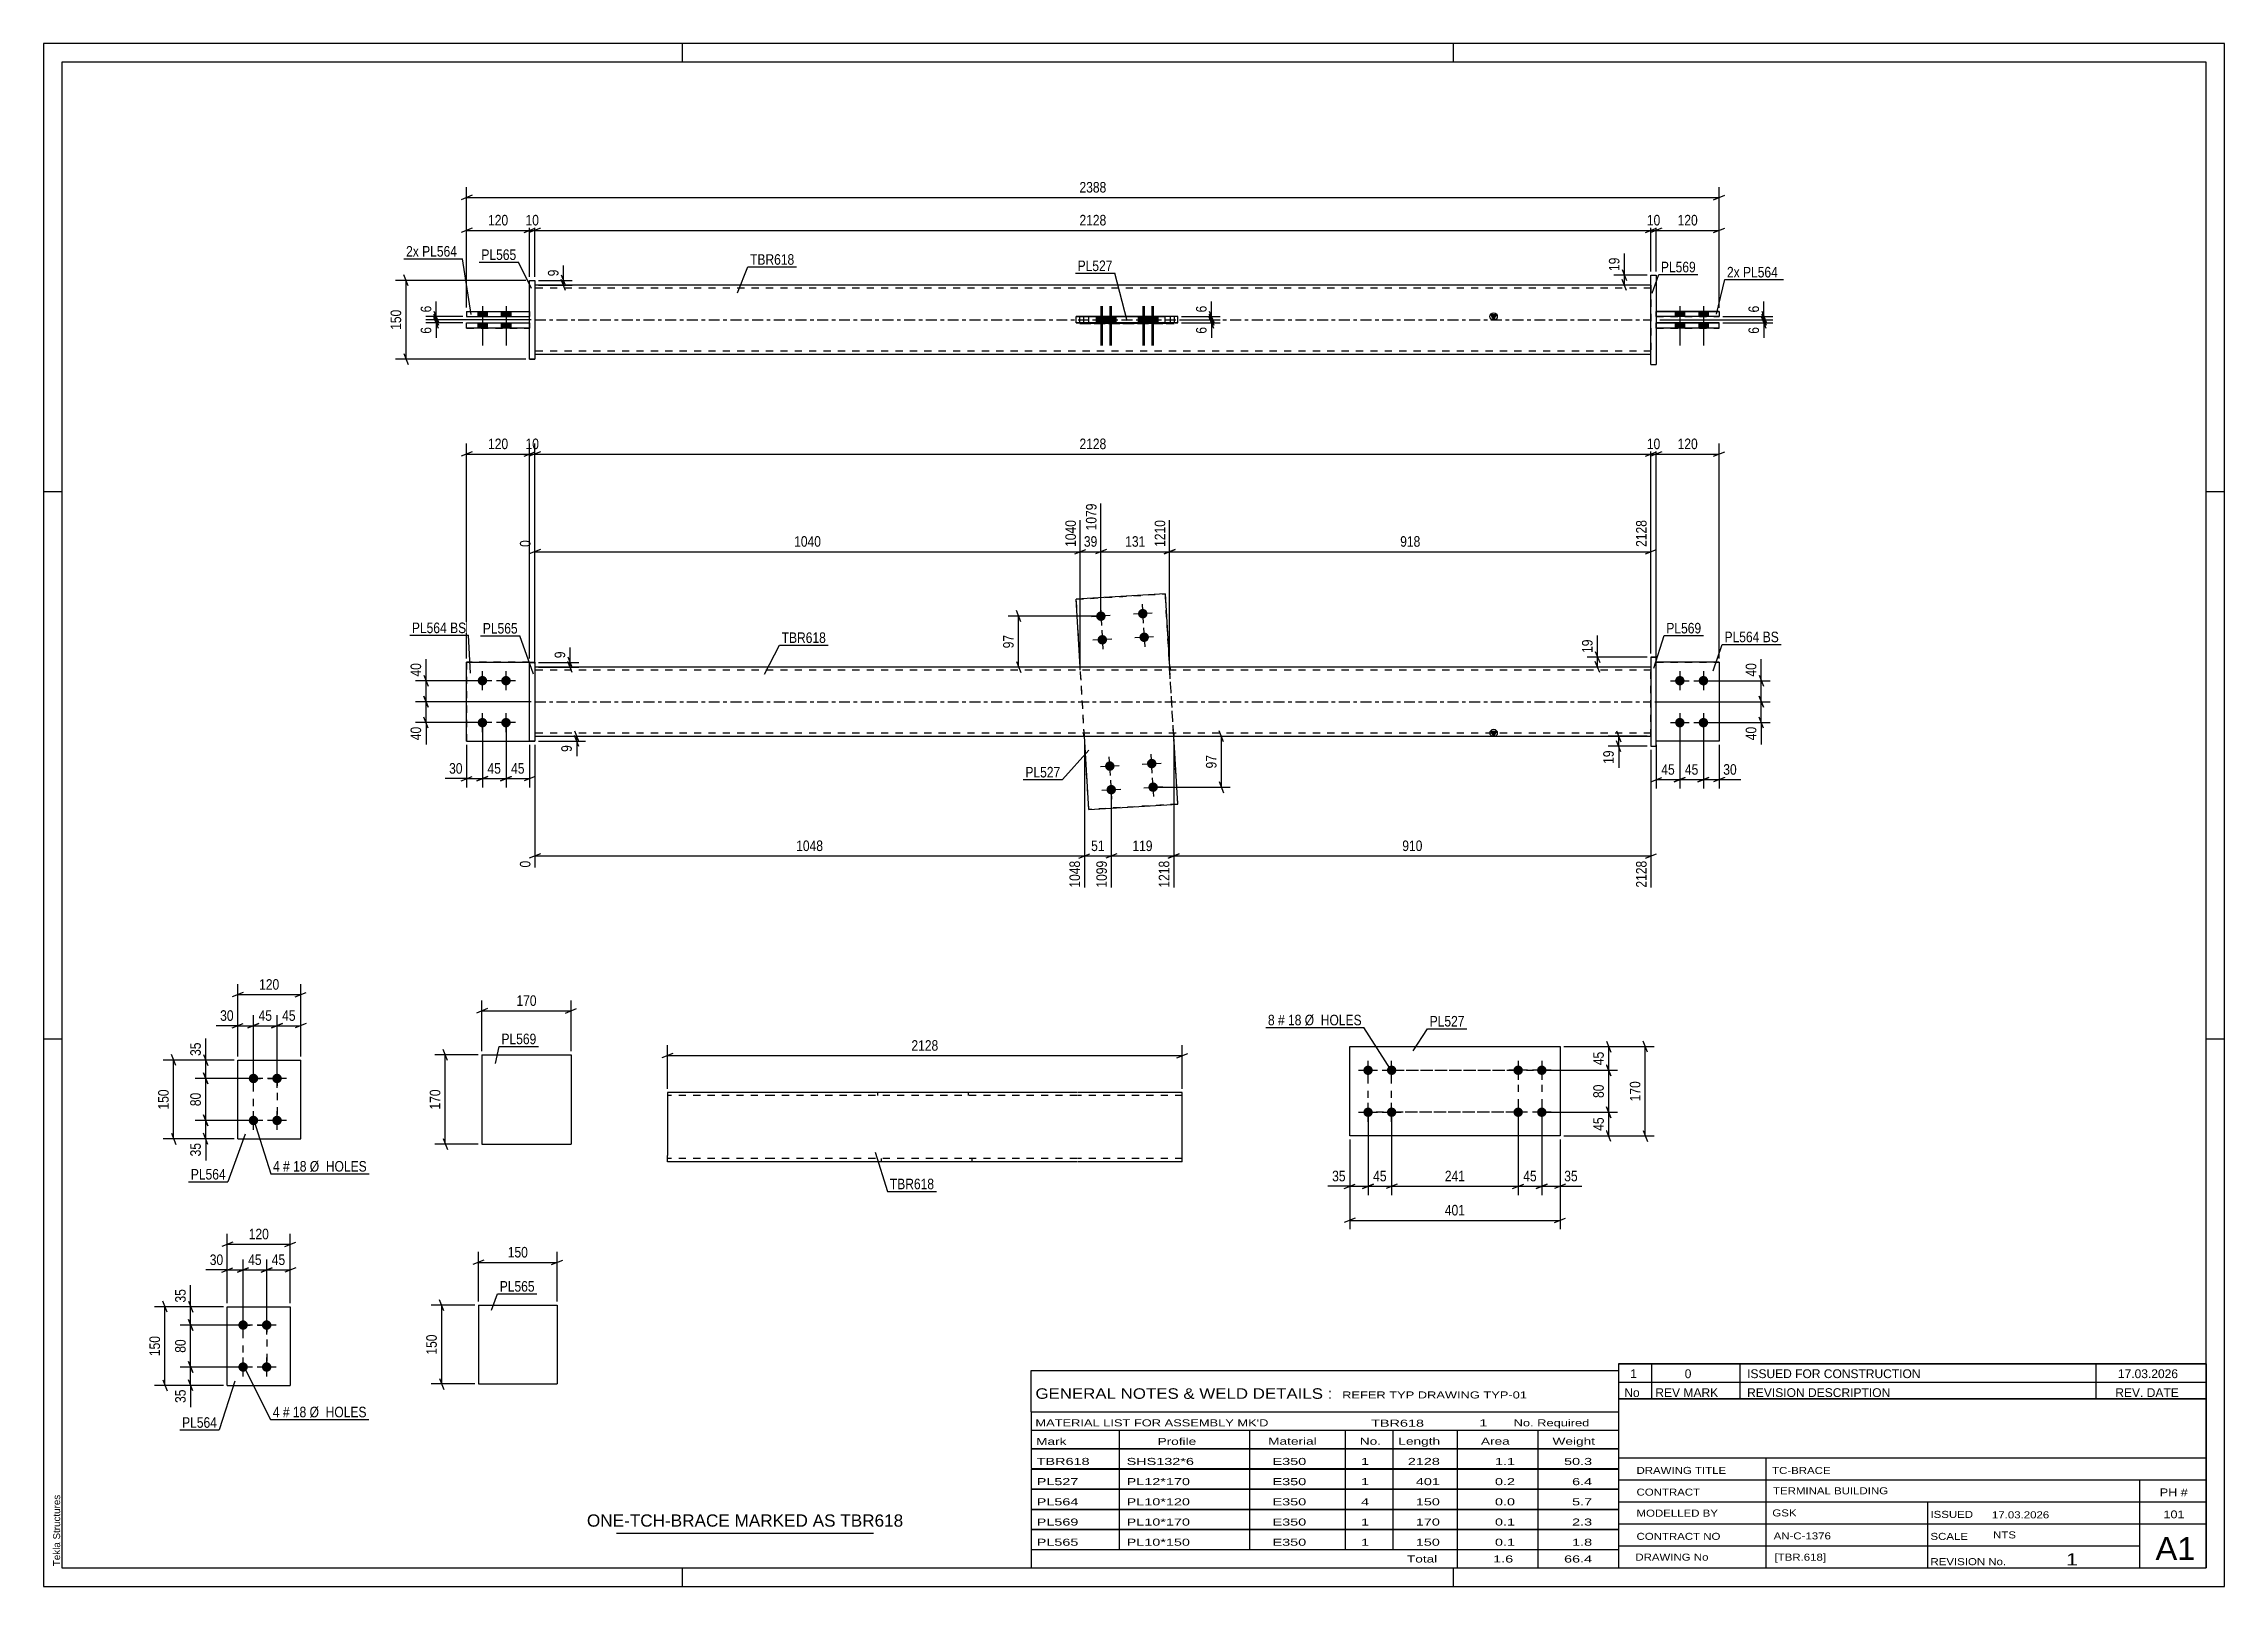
# Paper-space layout 'Layout1' of a CAD drawing. Header units: millimetres. Extents: x 0 to 594, y 0 to 420.
# The model-space entities are those that its viewports show. They can reach past a viewport. Long polylines and large blocks are cut down to what shows.
import ezdxf

# ---------------------------------------------------------------- set-up
doc = ezdxf.new("R2010")
doc.units = ezdxf.units.MM
doc.linetypes.add('DXK_LINE_DOT2', pattern=[3.9198, 1.9599, -1.9599])
doc.linetypes.add('DXK_LINE_DOT3', pattern=[5.9187, 2.979, -0.9799, 0.9799, -0.9799])
doc.layers.add('Viewport layer', color=7, linetype='Continuous', plot=False)
doc.styles.add('Arial', font='ARIAL.TTF', dxfattribs={"height": 0.2})
doc.styles.add('Arial Narrow', font='ARIALN.TTF', dxfattribs={"height": 0.2})

# ---------------------------------------------------------------- blocks, each defined once
blk = doc.blocks.new('Unknown-585758953-1127')
at = {"color": 5, "linetype": 'Continuous'}
for p, q in [((594, 420), (0, 420)), ((0, 420), (0, 0)), ((174, 415), (174, 420)), ((384, 415), (384, 420)), ((594, 0), (594, 420)), ((589, 415), (5, 415)), ((5, 415), (5, 5)), ((589, 5), (589, 415)), ((5, 298), (0, 298)), ((594, 298), (589, 298)), ((5, 149), (0, 149)), ((594, 149), (589, 149)), ((0, 0), (594, 0)), ((5, 5), (589, 5)), ((174, 0), (174, 5)), ((384, 0), (384, 5))]:
    blk.add_line(p, q, dxfattribs=at)
at = {"color": 174, "linetype": 'Continuous', "style": 'Arial'}
blk.add_text('Tekla Structures', height=1.9102, rotation=90, dxfattribs=at).set_placement((4.5, 5.5))
blk = doc.blocks.new('Bolt-585758953-1254 - 1218')
at = {"linetype": 'Continuous'}
for points in [[(54.33, 72.42), (54.6, 72.4), (54.85, 72.31), (55.08, 72.18), (55.28, 72), (55.44, 71.78), (55.55, 71.54), (55.61, 71.27), (55.61, 71), (55.55, 70.74), (55.44, 70.5), (55.28, 70.28), (55.08, 70.1), (54.85, 69.96), (54.6, 69.88), (54.33, 69.85), (54.06, 69.88), (53.81, 69.96), (53.57, 70.1), (53.37, 70.28), (53.22, 70.5), (53.11, 70.74), (53.05, 71), (53.05, 71.27), (53.11, 71.54), (53.22, 71.78), (53.37, 72), (53.57, 72.18), (53.81, 72.31), (54.06, 72.4)], [(60.76, 72.42), (61.02, 72.4), (61.28, 72.31), (61.51, 72.18), (61.71, 72), (61.87, 71.78), (61.98, 71.54), (62.04, 71.27), (62.04, 71), (61.98, 70.74), (61.87, 70.5), (61.71, 70.28), (61.51, 70.1), (61.28, 69.96), (61.02, 69.88), (60.76, 69.85), (60.49, 69.88), (60.23, 69.96), (60, 70.1), (59.8, 70.28), (59.64, 70.5), (59.53, 70.74), (59.48, 71), (59.48, 71.27), (59.53, 71.54), (59.64, 71.78), (59.8, 72), (60, 72.18), (60.23, 72.31), (60.49, 72.4)], [(54.33, 61), (54.6, 60.97), (54.85, 60.88), (55.08, 60.75), (55.28, 60.57), (55.44, 60.35), (55.55, 60.11), (55.61, 59.84), (55.61, 59.58), (55.55, 59.31), (55.44, 59.07), (55.28, 58.85), (55.08, 58.67), (54.85, 58.54), (54.6, 58.45), (54.33, 58.42), (54.06, 58.45), (53.81, 58.54), (53.57, 58.67), (53.37, 58.85), (53.22, 59.07), (53.11, 59.31), (53.05, 59.58), (53.05, 59.84), (53.11, 60.11), (53.22, 60.35), (53.37, 60.57), (53.57, 60.75), (53.81, 60.88), (54.06, 60.97)], [(60.76, 61), (61.02, 60.97), (61.28, 60.88), (61.51, 60.75), (61.71, 60.57), (61.87, 60.35), (61.98, 60.11), (62.04, 59.84), (62.04, 59.58), (61.98, 59.31), (61.87, 59.07), (61.71, 58.85), (61.51, 58.67), (61.28, 58.54), (61.02, 58.45), (60.76, 58.42), (60.49, 58.45), (60.23, 58.54), (60, 58.67), (59.8, 58.85), (59.64, 59.07), (59.53, 59.31), (59.48, 59.58), (59.48, 59.84), (59.53, 60.11), (59.64, 60.35), (59.8, 60.57), (60, 60.75), (60.23, 60.88), (60.49, 60.97)]]:
    blk.add_hatch(color=1, dxfattribs=at).paths.add_polyline_path(points)
at = {"color": 1, "linetype": 'Continuous'}
for p, q in [((54.33, 68.57), (54.33, 73.71)), ((60.76, 68.57), (60.76, 73.71)), ((56.9, 71.14), (51.76, 71.14)), ((63.33, 71.14), (58.19, 71.14)), ((56.9, 59.71), (51.76, 59.71)), ((54.33, 57.14), (54.33, 62.28)), ((63.33, 59.71), (58.19, 59.71)), ((60.76, 57.14), (60.76, 62.28))]:
    blk.add_line(p, q, dxfattribs=at)
blk = doc.blocks.new('Part-585758953-1269 - 1218')
at = {"color": 2, "linetype": 'Continuous'}
for p, q in [((50.04, 54.71), (50.04, 76.14)), ((50.04, 76.14), (67.19, 76.14)), ((67.19, 76.14), (67.19, 54.71)), ((50.04, 54.71), (50.04, 54.71)), ((50.04, 54.71), (67.19, 54.71)), ((67.19, 54.71), (67.19, 54.71))]:
    blk.add_line(p, q, dxfattribs=at)
at = {"color": 7, "linetype": 'DXK_LINE_DOT2'}
for p, q in [((50.04, 76.14), (67.19, 76.14)), ((50.04, 54.71), (67.19, 54.71))]:
    blk.add_line(p, q, dxfattribs=at)
blk = doc.blocks.new('Bolt-585758953-1565 - 1559')
at = {"linetype": 'Continuous'}
for points in [[(57.16, 136.99), (56.89, 137.01), (56.64, 137.1), (56.4, 137.23), (56.2, 137.41), (56.05, 137.63), (55.94, 137.87), (55.88, 138.14), (55.88, 138.41), (55.94, 138.67), (56.05, 138.91), (56.2, 139.13), (56.4, 139.31), (56.64, 139.45), (56.89, 139.53), (57.16, 139.56), (57.43, 139.53), (57.68, 139.45), (57.92, 139.31), (58.11, 139.13), (58.27, 138.91), (58.38, 138.67), (58.44, 138.41), (58.44, 138.14), (58.38, 137.87), (58.27, 137.63), (58.11, 137.41), (57.92, 137.23), (57.68, 137.1), (57.43, 137.01)], [(63.59, 136.99), (63.32, 137.01), (63.07, 137.1), (62.83, 137.23), (62.63, 137.41), (62.47, 137.63), (62.37, 137.87), (62.31, 138.14), (62.31, 138.41), (62.37, 138.67), (62.47, 138.91), (62.63, 139.13), (62.83, 139.31), (63.07, 139.45), (63.32, 139.53), (63.59, 139.56), (63.86, 139.53), (64.11, 139.45), (64.34, 139.31), (64.54, 139.13), (64.7, 138.91), (64.81, 138.67), (64.87, 138.41), (64.87, 138.14), (64.81, 137.87), (64.7, 137.63), (64.54, 137.41), (64.34, 137.23), (64.11, 137.1), (63.86, 137.01)], [(57.16, 125.56), (56.89, 125.59), (56.64, 125.67), (56.4, 125.8), (56.2, 125.98), (56.05, 126.2), (55.94, 126.45), (55.88, 126.71), (55.88, 126.98), (55.94, 127.24), (56.05, 127.49), (56.2, 127.7), (56.4, 127.88), (56.64, 128.02), (56.89, 128.1), (57.16, 128.13), (57.43, 128.1), (57.68, 128.02), (57.92, 127.88), (58.11, 127.7), (58.27, 127.49), (58.38, 127.24), (58.44, 126.98), (58.44, 126.71), (58.38, 126.45), (58.27, 126.2), (58.11, 125.98), (57.92, 125.8), (57.68, 125.67), (57.43, 125.59)], [(63.59, 125.56), (63.32, 125.59), (63.07, 125.67), (62.83, 125.8), (62.63, 125.98), (62.47, 126.2), (62.37, 126.45), (62.31, 126.71), (62.31, 126.98), (62.37, 127.24), (62.47, 127.49), (62.63, 127.7), (62.83, 127.88), (63.07, 128.02), (63.32, 128.1), (63.59, 128.13), (63.86, 128.1), (64.11, 128.02), (64.34, 127.88), (64.54, 127.7), (64.7, 127.49), (64.81, 127.24), (64.87, 126.98), (64.87, 126.71), (64.81, 126.45), (64.7, 126.2), (64.54, 125.98), (64.34, 125.8), (64.11, 125.67), (63.86, 125.59)]]:
    blk.add_hatch(color=1, dxfattribs=at).paths.add_polyline_path(points)
at = {"color": 1, "linetype": 'Continuous'}
for p, q in [((59.73, 138.27), (54.59, 138.27)), ((57.16, 135.7), (57.16, 140.84)), ((66.16, 138.27), (61.02, 138.27)), ((63.59, 135.7), (63.59, 140.84)), ((59.73, 126.84), (54.59, 126.84)), ((57.16, 124.27), (57.16, 129.41)), ((66.16, 126.84), (61.02, 126.84)), ((63.59, 124.27), (63.59, 129.41))]:
    blk.add_line(p, q, dxfattribs=at)
blk = doc.blocks.new('Part-585758953-1580 - 1559')
at = {"color": 2, "linetype": 'Continuous'}
for p, q in [((52.87, 121.84), (52.87, 143.27)), ((52.87, 143.27), (70.02, 143.27)), ((70.02, 121.84), (70.02, 143.27)), ((52.87, 121.84), (52.87, 121.84)), ((52.87, 121.84), (70.02, 121.84)), ((70.02, 121.84), (70.02, 121.84))]:
    blk.add_line(p, q, dxfattribs=at)
at = {"color": 7, "linetype": 'DXK_LINE_DOT2'}
for p, q in [((52.87, 143.27), (70.02, 143.27)), ((52.87, 121.84), (52.87, 121.84)), ((52.87, 121.84), (70.02, 121.84)), ((70.02, 121.84), (70.02, 121.84))]:
    blk.add_line(p, q, dxfattribs=at)
blk = doc.blocks.new('Part-585758953-1978 - 1917')
at = {"color": 2, "linetype": 'Continuous'}
for q in [(439.24, 251.57), (456.39, 251.57)]:
    blk.add_line((456.39, 251.57), q, dxfattribs=at)
at = {"color": 7, "linetype": 'DXK_LINE_DOT2'}
for p, q in [((439.24, 251.57), (456.39, 251.57)), ((439.24, 251.57), (439.24, 251.57)), ((439.24, 230.14), (439.24, 251.57)), ((456.39, 251.57), (456.39, 230.14)), ((456.39, 230.14), (439.24, 230.14)), ((456.39, 230.14), (439.24, 230.14))]:
    blk.add_line(p, q, dxfattribs=at)
blk = doc.blocks.new('Part-585758953-1923 - 1917')
at = {"color": 2, "linetype": 'Continuous'}
for p, q in [((456.39, 251.57), (439.24, 251.57)), ((456.39, 251.57), (456.39, 251.57)), ((456.39, 251.57), (456.39, 230.14)), ((456.39, 230.14), (439.24, 230.14))]:
    blk.add_line(p, q, dxfattribs=at)
at = {"color": 7, "linetype": 'DXK_LINE_DOT2'}
for p, q in [((456.39, 251.57), (439.24, 251.57)), ((439.24, 251.57), (439.24, 251.57)), ((439.24, 230.14), (439.24, 251.57)), ((456.39, 251.57), (456.39, 251.57)), ((456.39, 230.14), (439.24, 230.14))]:
    blk.add_line(p, q, dxfattribs=at)
blk = doc.blocks.new('Bolt-585758953-1925 - 1917')
at = {"linetype": 'Continuous'}
for points in [[(290.42, 224.6), (290.68, 224.57), (290.94, 224.49), (291.17, 224.35), (291.37, 224.17), (291.53, 223.95), (291.64, 223.71), (291.7, 223.45), (291.7, 223.18), (291.64, 222.91), (291.53, 222.67), (291.37, 222.45), (291.17, 222.27), (290.94, 222.14), (290.68, 222.05), (290.42, 222.03), (290.15, 222.05), (289.89, 222.14), (289.66, 222.27), (289.46, 222.45), (289.3, 222.67), (289.19, 222.91), (289.14, 223.18), (289.14, 223.45), (289.19, 223.71), (289.3, 223.95), (289.46, 224.17), (289.66, 224.35), (289.89, 224.49), (290.15, 224.57)], [(301.82, 225.28), (302.09, 225.25), (302.35, 225.17), (302.58, 225.03), (302.78, 224.85), (302.94, 224.64), (303.05, 224.39), (303.1, 224.13), (303.1, 223.86), (303.05, 223.59), (302.94, 223.35), (302.78, 223.13), (302.58, 222.95), (302.35, 222.82), (302.09, 222.73), (301.82, 222.71), (301.56, 222.73), (301.3, 222.82), (301.07, 222.95), (300.87, 223.13), (300.71, 223.35), (300.6, 223.59), (300.55, 223.86), (300.55, 224.13), (300.6, 224.39), (300.71, 224.64), (300.87, 224.85), (301.07, 225.03), (301.3, 225.17), (301.56, 225.25)], [(290.8, 218.18), (291.07, 218.15), (291.32, 218.07), (291.55, 217.93), (291.75, 217.76), (291.91, 217.54), (292.02, 217.29), (292.08, 217.03), (292.08, 216.76), (292.02, 216.5), (291.91, 216.25), (291.75, 216.03), (291.55, 215.85), (291.32, 215.72), (291.07, 215.64), (290.8, 215.61), (290.53, 215.64), (290.28, 215.72), (290.04, 215.85), (289.84, 216.03), (289.69, 216.25), (289.58, 216.5), (289.52, 216.76), (289.52, 217.03), (289.58, 217.29), (289.69, 217.54), (289.84, 217.76), (290.04, 217.93), (290.28, 218.07), (290.53, 218.15)], [(302.21, 218.86), (302.47, 218.83), (302.73, 218.75), (302.96, 218.62), (303.16, 218.44), (303.32, 218.22), (303.43, 217.97), (303.49, 217.71), (303.49, 217.44), (303.43, 217.18), (303.32, 216.93), (303.16, 216.71), (302.96, 216.53), (302.73, 216.4), (302.47, 216.32), (302.21, 216.29), (301.94, 216.32), (301.68, 216.4), (301.45, 216.53), (301.25, 216.71), (301.09, 216.93), (300.98, 217.18), (300.93, 217.44), (300.93, 217.71), (300.98, 217.97), (301.09, 218.22), (301.25, 218.44), (301.45, 218.62), (301.68, 218.75), (301.94, 218.83)]]:
    blk.add_hatch(color=1, dxfattribs=at).paths.add_polyline_path(points)
at = {"color": 1, "linetype": 'Continuous'}
for p, q in [((290.57, 220.75), (290.26, 225.88)), ((301.98, 221.43), (301.67, 226.56)), ((287.85, 223.16), (292.98, 223.47)), ((299.26, 223.84), (304.39, 224.15)), ((302.36, 215.01), (302.05, 220.14)), ((288.23, 216.74), (293.37, 217.05)), ((290.95, 214.33), (290.65, 219.46)), ((299.64, 217.42), (304.77, 217.73))]:
    blk.add_line(p, q, dxfattribs=at)
blk = doc.blocks.new('Bolt-585758953-1926 - 1917')
at = {"linetype": 'Continuous'}
for points in [[(287.98, 265.41), (288.25, 265.39), (288.51, 265.3), (288.74, 265.17), (288.94, 264.99), (289.1, 264.77), (289.21, 264.52), (289.26, 264.26), (289.26, 263.99), (289.21, 263.73), (289.1, 263.48), (288.94, 263.27), (288.74, 263.09), (288.51, 262.95), (288.25, 262.87), (287.98, 262.84), (287.71, 262.87), (287.46, 262.95), (287.23, 263.09), (287.03, 263.27), (286.87, 263.48), (286.76, 263.73), (286.7, 263.99), (286.7, 264.26), (286.76, 264.52), (286.87, 264.77), (287.03, 264.99), (287.23, 265.17), (287.46, 265.3), (287.71, 265.39)], [(299.39, 266.09), (299.66, 266.07), (299.91, 265.98), (300.15, 265.85), (300.35, 265.67), (300.5, 265.45), (300.61, 265.21), (300.67, 264.94), (300.67, 264.67), (300.61, 264.41), (300.5, 264.17), (300.35, 263.95), (300.15, 263.77), (299.91, 263.63), (299.66, 263.55), (299.39, 263.52), (299.12, 263.55), (298.87, 263.63), (298.63, 263.77), (298.44, 263.95), (298.28, 264.17), (298.17, 264.41), (298.11, 264.67), (298.11, 264.94), (298.17, 265.21), (298.28, 265.45), (298.44, 265.67), (298.63, 265.85), (298.87, 265.98), (299.12, 266.07)], [(288.36, 259), (288.63, 258.97), (288.89, 258.88), (289.12, 258.75), (289.32, 258.57), (289.48, 258.35), (289.59, 258.11), (289.64, 257.84), (289.64, 257.58), (289.59, 257.31), (289.48, 257.07), (289.32, 256.85), (289.12, 256.67), (288.89, 256.54), (288.63, 256.45), (288.36, 256.42), (288.1, 256.45), (287.84, 256.54), (287.61, 256.67), (287.41, 256.85), (287.25, 257.07), (287.14, 257.31), (287.09, 257.58), (287.09, 257.84), (287.14, 258.11), (287.25, 258.35), (287.41, 258.57), (287.61, 258.75), (287.84, 258.88), (288.1, 258.97)], [(299.77, 259.68), (300.04, 259.65), (300.3, 259.57), (300.53, 259.43), (300.73, 259.25), (300.89, 259.03), (301, 258.79), (301.05, 258.53), (301.05, 258.26), (301, 257.99), (300.89, 257.75), (300.73, 257.53), (300.53, 257.35), (300.3, 257.22), (300.04, 257.13), (299.77, 257.11), (299.51, 257.13), (299.25, 257.22), (299.02, 257.35), (298.82, 257.53), (298.66, 257.75), (298.55, 257.99), (298.49, 258.26), (298.49, 258.53), (298.55, 258.79), (298.66, 259.03), (298.82, 259.25), (299.02, 259.43), (299.25, 259.57), (299.51, 259.65)]]:
    blk.add_hatch(color=1, dxfattribs=at).paths.add_polyline_path(points)
at = {"color": 1, "linetype": 'Continuous'}
for p, q in [((299.24, 267.38), (299.54, 262.24)), ((290.55, 264.28), (285.42, 263.97)), ((287.83, 266.69), (288.14, 261.56)), ((301.96, 264.96), (296.82, 264.66)), ((290.93, 257.86), (285.8, 257.56)), ((288.21, 260.28), (288.52, 255.14)), ((302.34, 258.54), (297.21, 258.24)), ((299.62, 260.96), (299.93, 255.82))]:
    blk.add_line(p, q, dxfattribs=at)
blk = doc.blocks.new('Part-585758953-1943 - 1917')
at = {"color": 2, "linetype": 'Continuous'}
for p, q in [((305.51, 270.18), (281.27, 268.74)), ((282.37, 250.28), (281.27, 268.74)), ((281.27, 268.74), (281.27, 268.74)), ((305.51, 270.18), (305.51, 270.18)), ((305.51, 270.18), (306.7, 250.28)), ((284.68, 211.52), (283.49, 231.43)), ((308.92, 212.97), (307.82, 231.43)), ((284.68, 211.52), (308.92, 212.97)), ((284.68, 211.52), (284.68, 211.52)), ((308.92, 212.97), (308.92, 212.97))]:
    blk.add_line(p, q, dxfattribs=at)
at = {"color": 7, "linetype": 'DXK_LINE_DOT2'}
for p, q in [((281.27, 268.74), (305.51, 270.18)), ((284.68, 211.52), (281.27, 268.74)), ((308.92, 212.97), (305.51, 270.18)), ((283.49, 231.43), (282.37, 250.28)), ((306.7, 250.28), (306.73, 249.78)), ((307.82, 231.43), (306.73, 249.78)), ((308.92, 212.97), (284.68, 211.52))]:
    blk.add_line(p, q, dxfattribs=at)
blk = doc.blocks.new('Bolt-585758953-1927 - 1917')
at = {"linetype": 'Continuous'}
for points in [[(119.52, 247.85), (119.78, 247.82), (120.04, 247.74), (120.27, 247.61), (120.47, 247.43), (120.63, 247.21), (120.74, 246.96), (120.8, 246.7), (120.8, 246.43), (120.74, 246.17), (120.63, 245.92), (120.47, 245.71), (120.27, 245.53), (120.04, 245.39), (119.78, 245.31), (119.52, 245.28), (119.25, 245.31), (118.99, 245.39), (118.76, 245.53), (118.56, 245.71), (118.4, 245.92), (118.29, 246.17), (118.24, 246.43), (118.24, 246.7), (118.29, 246.96), (118.4, 247.21), (118.56, 247.43), (118.76, 247.61), (118.99, 247.74), (119.25, 247.82)], [(125.95, 247.85), (126.21, 247.82), (126.47, 247.74), (126.7, 247.61), (126.9, 247.43), (127.06, 247.21), (127.17, 246.96), (127.22, 246.7), (127.22, 246.43), (127.17, 246.17), (127.06, 245.92), (126.9, 245.71), (126.7, 245.53), (126.47, 245.39), (126.21, 245.31), (125.95, 245.28), (125.68, 245.31), (125.42, 245.39), (125.19, 245.53), (124.99, 245.71), (124.83, 245.92), (124.72, 246.17), (124.67, 246.43), (124.67, 246.7), (124.72, 246.96), (124.83, 247.21), (124.99, 247.43), (125.19, 247.61), (125.42, 247.74), (125.68, 247.82)], [(119.52, 236.42), (119.78, 236.4), (120.04, 236.31), (120.27, 236.18), (120.47, 236), (120.63, 235.78), (120.74, 235.54), (120.8, 235.27), (120.8, 235), (120.74, 234.74), (120.63, 234.5), (120.47, 234.28), (120.27, 234.1), (120.04, 233.96), (119.78, 233.88), (119.52, 233.85), (119.25, 233.88), (118.99, 233.96), (118.76, 234.1), (118.56, 234.28), (118.4, 234.5), (118.29, 234.74), (118.24, 235), (118.24, 235.27), (118.29, 235.54), (118.4, 235.78), (118.56, 236), (118.76, 236.18), (118.99, 236.31), (119.25, 236.4)], [(125.95, 236.42), (126.21, 236.4), (126.47, 236.31), (126.7, 236.18), (126.9, 236), (127.06, 235.78), (127.17, 235.54), (127.22, 235.27), (127.22, 235), (127.17, 234.74), (127.06, 234.5), (126.9, 234.28), (126.7, 234.1), (126.47, 233.96), (126.21, 233.88), (125.95, 233.85), (125.68, 233.88), (125.42, 233.96), (125.19, 234.1), (124.99, 234.28), (124.83, 234.5), (124.72, 234.74), (124.67, 235), (124.67, 235.27), (124.72, 235.54), (124.83, 235.78), (124.99, 236), (125.19, 236.18), (125.42, 236.31), (125.68, 236.4)]]:
    blk.add_hatch(color=1, dxfattribs=at).paths.add_polyline_path(points)
at = {"color": 1, "linetype": 'Continuous'}
for p, q in [((122.09, 246.57), (116.95, 246.57)), ((119.52, 244), (119.52, 249.14)), ((128.52, 246.57), (123.37, 246.57)), ((125.95, 244), (125.95, 249.14)), ((119.52, 232.57), (119.52, 237.71)), ((125.95, 232.57), (125.95, 237.71)), ((122.09, 235.14), (116.95, 235.14)), ((128.52, 235.14), (123.37, 235.14))]:
    blk.add_line(p, q, dxfattribs=at)
blk = doc.blocks.new('Bolt-585758953-1928 - 1917')
at = {"linetype": 'Continuous'}
for points in [[(445.67, 247.85), (445.94, 247.82), (446.2, 247.74), (446.43, 247.61), (446.63, 247.43), (446.79, 247.21), (446.9, 246.96), (446.95, 246.7), (446.95, 246.43), (446.9, 246.17), (446.79, 245.92), (446.63, 245.71), (446.43, 245.53), (446.2, 245.39), (445.94, 245.31), (445.67, 245.28), (445.41, 245.31), (445.15, 245.39), (444.92, 245.53), (444.72, 245.71), (444.56, 245.92), (444.45, 246.17), (444.39, 246.43), (444.39, 246.7), (444.45, 246.96), (444.56, 247.21), (444.72, 247.43), (444.92, 247.61), (445.15, 247.74), (445.41, 247.82)], [(452.1, 247.85), (452.37, 247.82), (452.62, 247.74), (452.86, 247.61), (453.06, 247.43), (453.21, 247.21), (453.32, 246.96), (453.38, 246.7), (453.38, 246.43), (453.32, 246.17), (453.21, 245.92), (453.06, 245.71), (452.86, 245.53), (452.62, 245.39), (452.37, 245.31), (452.1, 245.28), (451.83, 245.31), (451.58, 245.39), (451.35, 245.53), (451.15, 245.71), (450.99, 245.92), (450.88, 246.17), (450.82, 246.43), (450.82, 246.7), (450.88, 246.96), (450.99, 247.21), (451.15, 247.43), (451.35, 247.61), (451.58, 247.74), (451.83, 247.82)], [(445.67, 236.42), (445.94, 236.4), (446.2, 236.31), (446.43, 236.18), (446.63, 236), (446.79, 235.78), (446.9, 235.54), (446.95, 235.27), (446.95, 235), (446.9, 234.74), (446.79, 234.5), (446.63, 234.28), (446.43, 234.1), (446.2, 233.96), (445.94, 233.88), (445.67, 233.85), (445.41, 233.88), (445.15, 233.96), (444.92, 234.1), (444.72, 234.28), (444.56, 234.5), (444.45, 234.74), (444.39, 235), (444.39, 235.27), (444.45, 235.54), (444.56, 235.78), (444.72, 236), (444.92, 236.18), (445.15, 236.31), (445.41, 236.4)], [(452.1, 236.42), (452.37, 236.4), (452.62, 236.31), (452.86, 236.18), (453.06, 236), (453.21, 235.78), (453.32, 235.54), (453.38, 235.27), (453.38, 235), (453.32, 234.74), (453.21, 234.5), (453.06, 234.28), (452.86, 234.1), (452.62, 233.96), (452.37, 233.88), (452.1, 233.85), (451.83, 233.88), (451.58, 233.96), (451.35, 234.1), (451.15, 234.28), (450.99, 234.5), (450.88, 234.74), (450.82, 235), (450.82, 235.27), (450.88, 235.54), (450.99, 235.78), (451.15, 236), (451.35, 236.18), (451.58, 236.31), (451.83, 236.4)]]:
    blk.add_hatch(color=1, dxfattribs=at).paths.add_polyline_path(points)
at = {"color": 1, "linetype": 'Continuous'}
for p, q in [((443.1, 246.57), (448.24, 246.57)), ((445.67, 249.14), (445.67, 244)), ((449.53, 246.57), (454.67, 246.57)), ((452.1, 249.14), (452.1, 244)), ((445.67, 237.71), (445.67, 232.57)), ((452.1, 237.71), (452.1, 232.57)), ((443.1, 235.14), (448.24, 235.14)), ((449.53, 235.14), (454.67, 235.14))]:
    blk.add_line(p, q, dxfattribs=at)
blk = doc.blocks.new('Part-585758953-1958 - 1917')
at = {"color": 2, "linetype": 'Continuous'}
for p, q in [((132.37, 251.57), (133.8, 251.57)), ((132.37, 230.13), (132.37, 251.57)), ((132.37, 251.56), (133.8, 251.56)), ((133.8, 251.56), (133.8, 251.57)), ((133.8, 251.57), (133.8, 251.56)), ((133.8, 251.56), (133.8, 230.13)), ((132.37, 230.13), (133.8, 230.13))]:
    blk.add_line(p, q, dxfattribs=at)
at = {"color": 7, "linetype": 'DXK_LINE_DOT2'}
blk.add_line((132.37, 230.15), (133.8, 230.15), dxfattribs=at)
blk = doc.blocks.new('Part-585758953-1963 - 1917')
at = {"color": 2, "linetype": 'Continuous'}
for p, q in [((115.23, 251.57), (115.23, 251.57)), ((115.23, 251.57), (132.37, 251.57)), ((132.37, 251.57), (132.37, 251.57))]:
    blk.add_line(p, q, dxfattribs=at)
at = {"color": 7, "linetype": 'DXK_LINE_DOT2'}
for p, q in [((115.23, 251.57), (115.23, 230.14)), ((132.37, 251.57), (115.23, 251.57)), ((132.37, 230.14), (132.37, 251.57)), ((115.23, 230.14), (115.23, 230.14)), ((115.23, 230.14), (132.37, 230.14)), ((115.23, 230.14), (132.37, 230.14)), ((132.37, 230.14), (132.37, 230.14))]:
    blk.add_line(p, q, dxfattribs=at)
blk = doc.blocks.new('Part-585758953-1968 - 1917')
at = {"color": 2, "linetype": 'Continuous'}
for p, q in [((115.23, 230.14), (115.23, 251.57)), ((115.23, 251.57), (132.37, 251.57)), ((132.37, 251.57), (132.37, 251.56)), ((132.37, 251.57), (132.37, 251.57)), ((115.23, 230.14), (115.23, 230.14)), ((115.23, 230.14), (132.37, 230.14))]:
    blk.add_line(p, q, dxfattribs=at)
at = {"color": 7, "linetype": 'DXK_LINE_DOT2'}
for p, q in [((132.37, 251.57), (115.23, 251.57)), ((132.37, 251.57), (132.37, 251.57)), ((132.37, 230.14), (132.37, 251.56)), ((115.23, 230.14), (132.37, 230.14)), ((132.37, 230.14), (132.37, 230.14))]:
    blk.add_line(p, q, dxfattribs=at)
blk = doc.blocks.new('Part-585758953-1973 - 1917')
at = {"color": 2, "linetype": 'Continuous'}
for p, q in [((437.82, 252.99), (437.82, 253)), ((437.82, 253), (437.82, 228.71)), ((437.82, 253), (439.24, 253)), ((439.24, 252.99), (437.82, 252.99)), ((439.24, 228.71), (439.24, 253)), ((437.82, 228.71), (439.24, 228.71))]:
    blk.add_line(p, q, dxfattribs=at)
at = {"color": 7, "linetype": 'DXK_LINE_DOT2'}
blk.add_line((437.82, 228.72), (439.24, 228.72), dxfattribs=at)
blk = doc.blocks.new('Part-585758953-1984 - 1917')
at = {"linetype": 'Continuous'}
blk.add_hatch(color=2, dxfattribs=at).paths.add_polyline_path([(394.96, 231.43), (394.16, 232.83), (395.76, 232.83)])
at = {"color": 2, "linetype": 'Continuous'}
for p, q in [((437.82, 250.28), (133.8, 250.28)), ((394.96, 231.43), (394.16, 232.83)), ((394.16, 232.83), (395.76, 232.83)), ((395.76, 232.83), (394.96, 231.43)), ((133.8, 231.43), (437.82, 231.43))]:
    blk.add_line(p, q, dxfattribs=at)
at = {"color": 7, "linetype": 'DXK_LINE_DOT2'}
for p, q in [((133.8, 250.28), (133.8, 231.43)), ((282.23, 250.28), (282.23, 249.43)), ((306.89, 250.28), (306.89, 249.43)), ((437.82, 231.43), (437.82, 250.28)), ((437.82, 249.43), (133.8, 249.43)), ((437.82, 232.28), (133.8, 232.28)), ((283.3, 231.43), (283.3, 232.28)), ((307.96, 231.43), (307.96, 232.28))]:
    blk.add_line(p, q, dxfattribs=at)
at = {"color": 7, "linetype": 'DXK_LINE_DOT3'}
blk.add_line((133.8, 240.85), (437.82, 240.85), dxfattribs=at)
at = {"color": 2, "linetype": 'Continuous'}
blk.add_circle((394.96, 232.33), 1, dxfattribs=at)
blk = doc.blocks.new('Part-585758953-2460 - 2437')
at = {"color": 2, "linetype": 'Continuous'}
for p, q in [((437.82, 356.98), (437.82, 356.97)), ((437.82, 356.97), (437.82, 356.98)), ((437.82, 356.98), (439.24, 356.98)), ((437.82, 332.68), (437.82, 356.97)), ((437.82, 356.97), (439.24, 356.97)), ((439.24, 356.97), (439.24, 356.98)), ((439.24, 356.98), (439.24, 356.97)), ((439.24, 356.97), (439.24, 332.68)), ((437.82, 332.68), (439.24, 332.68))]:
    blk.add_line(p, q, dxfattribs=at)
at = {"color": 7, "linetype": 'DXK_LINE_DOT2'}
for p, q in [((437.82, 332.69), (439.24, 332.69)), ((439.24, 332.69), (439.24, 332.68))]:
    blk.add_line(p, q, dxfattribs=at)
blk = doc.blocks.new('Bolt-585758953-2444 - 2437')
at = {"linetype": 'Continuous'}
for points in [[(446.96, 347.12), (444.39, 347.12), (444.39, 345.69), (446.96, 345.69)], [(446.96, 347.11), (444.39, 347.11), (444.39, 345.68), (446.96, 345.68)], [(453.39, 347.12), (450.82, 347.12), (450.82, 345.69), (453.39, 345.69)], [(453.39, 347.11), (450.82, 347.11), (450.82, 345.68), (453.39, 345.68)], [(446.96, 343.97), (444.39, 343.97), (444.39, 342.55), (446.96, 342.55)], [(446.96, 343.97), (444.39, 343.97), (444.39, 342.54), (446.96, 342.54)], [(453.39, 343.97), (450.82, 343.97), (450.82, 342.55), (453.39, 342.55)], [(453.39, 343.97), (450.82, 343.97), (450.82, 342.54), (453.39, 342.54)]]:
    blk.add_hatch(color=1, dxfattribs=at).paths.add_polyline_path(points)
at = {"color": 1, "linetype": 'Continuous'}
for p, q in [((444.39, 347.12), (444.39, 345.69)), ((444.39, 347.11), (444.39, 345.68)), ((445.67, 348.55), (445.67, 337.83)), ((445.67, 348.54), (445.67, 337.83)), ((446.96, 347.12), (446.96, 345.69)), ((446.96, 347.11), (446.96, 345.68)), ((450.82, 347.12), (450.82, 345.69)), ((450.82, 347.11), (450.82, 345.68)), ((452.1, 348.55), (452.1, 337.83)), ((452.1, 348.54), (452.1, 337.83)), ((453.39, 347.12), (453.39, 345.69)), ((453.39, 347.11), (453.39, 345.68)), ((444.39, 343.97), (444.39, 342.55)), ((444.39, 343.97), (444.39, 342.54)), ((446.96, 343.97), (446.96, 342.55)), ((446.96, 343.97), (446.96, 342.54)), ((450.82, 343.97), (450.82, 342.55)), ((450.82, 343.97), (450.82, 342.54)), ((453.39, 343.97), (453.39, 342.55)), ((453.39, 343.97), (453.39, 342.54))]:
    blk.add_line(p, q, dxfattribs=at)
blk = doc.blocks.new('Bolt-585758953-2445 - 2437')
at = {"linetype": 'Continuous'}
for points in [[(118.23, 345.69), (120.8, 345.69), (120.8, 347.12), (118.23, 347.12)], [(118.23, 345.68), (120.8, 345.68), (120.8, 347.11), (118.23, 347.11)], [(124.66, 345.69), (127.23, 345.69), (127.23, 347.12), (124.66, 347.12)], [(124.66, 345.68), (127.23, 345.68), (127.23, 347.11), (124.66, 347.11)], [(118.23, 342.54), (120.8, 342.54), (120.8, 343.97), (118.23, 343.97)], [(118.23, 342.55), (120.8, 342.55), (120.8, 343.97), (118.23, 343.97)], [(124.66, 342.54), (127.23, 342.54), (127.23, 343.97), (124.66, 343.97)], [(124.66, 342.55), (127.23, 342.55), (127.23, 343.97), (124.66, 343.97)]]:
    blk.add_hatch(color=1, dxfattribs=at).paths.add_polyline_path(points)
at = {"color": 1, "linetype": 'Continuous'}
for p, q in [((118.23, 347.12), (118.23, 345.69)), ((118.23, 347.11), (118.23, 345.68)), ((119.52, 348.55), (119.52, 337.83)), ((119.52, 348.54), (119.52, 337.83)), ((120.8, 347.12), (120.8, 345.69)), ((120.8, 347.11), (120.8, 345.68)), ((124.66, 347.12), (124.66, 345.69)), ((124.66, 347.11), (124.66, 345.68)), ((125.95, 348.55), (125.95, 337.83)), ((125.95, 348.54), (125.95, 337.83)), ((127.23, 347.12), (127.23, 345.69)), ((127.23, 347.11), (127.23, 345.68)), ((118.23, 343.97), (118.23, 342.54)), ((118.23, 343.97), (118.23, 342.55)), ((120.8, 343.97), (120.8, 342.54)), ((120.8, 343.97), (120.8, 342.55)), ((124.66, 343.97), (124.66, 342.54)), ((124.66, 343.97), (124.66, 342.55)), ((127.23, 343.97), (127.23, 342.54)), ((127.23, 343.97), (127.23, 342.55))]:
    blk.add_line(p, q, dxfattribs=at)
blk = doc.blocks.new('Part-585758953-2450 - 2437')
at = {"color": 2, "linetype": 'Continuous'}
for p, q in [((284.68, 345.7), (281.27, 345.67)), ((281.27, 343.96), (281.27, 345.67)), ((281.27, 345.67), (305.51, 345.67)), ((306.89, 345.7), (284.68, 345.7)), ((306.89, 345.68), (305.51, 345.67)), ((305.51, 343.96), (305.51, 345.67)), ((305.51, 343.96), (281.27, 343.96)), ((306.89, 343.97), (305.51, 343.96))]:
    blk.add_line(p, q, dxfattribs=at)
at = {"color": 7, "linetype": 'DXK_LINE_DOT2'}
for p, q in [((284.68, 343.99), (284.68, 345.7)), ((308.92, 345.7), (306.89, 345.68)), ((308.92, 345.7), (306.89, 345.7)), ((308.92, 343.99), (308.92, 345.7)), ((281.27, 343.96), (284.68, 343.99)), ((284.68, 343.99), (308.92, 343.99)), ((308.92, 343.99), (306.89, 343.97))]:
    blk.add_line(p, q, dxfattribs=at)
blk = doc.blocks.new('Part-585758953-2455 - 2437')
at = {"color": 2, "linetype": 'Continuous'}
for p, q in [((115.23, 342.54), (115.23, 343.98)), ((115.23, 343.98), (132.37, 343.98)), ((115.23, 343.97), (132.37, 343.97)), ((132.37, 342.54), (115.23, 342.54)), ((132.37, 343.97), (132.37, 342.54))]:
    blk.add_line(p, q, dxfattribs=at)
at = {"color": 7, "linetype": 'DXK_LINE_DOT2'}
for p, q in [((115.23, 342.55), (132.37, 342.55)), ((132.37, 343.97), (132.37, 343.98)), ((132.37, 343.98), (132.37, 343.97))]:
    blk.add_line(p, q, dxfattribs=at)
blk = doc.blocks.new('Bolt-585758953-2461 - 2437')
at = {"linetype": 'Continuous'}
for points in [[(289.13, 343.98), (291.7, 343.98), (291.7, 345.69), (289.13, 345.69)], [(289.51, 343.98), (292.08, 343.98), (292.08, 345.7), (289.51, 345.7)], [(300.54, 343.98), (303.11, 343.98), (303.11, 345.69), (300.54, 345.69)], [(300.92, 343.98), (303.49, 343.98), (303.49, 345.7), (300.92, 345.7)]]:
    blk.add_hatch(color=1, dxfattribs=at).paths.add_polyline_path(points)
at = {"color": 1, "linetype": 'Continuous'}
for p, q in [((289.13, 345.69), (289.13, 343.98)), ((289.51, 345.7), (289.51, 343.98)), ((290.42, 348.55), (290.42, 337.84)), ((290.8, 348.55), (290.8, 337.84)), ((291.7, 345.69), (291.7, 343.98)), ((292.08, 345.7), (292.08, 343.98)), ((300.54, 345.69), (300.54, 343.98)), ((300.92, 345.7), (300.92, 343.98)), ((301.82, 348.55), (301.82, 337.84)), ((302.21, 348.55), (302.21, 337.84)), ((303.11, 345.69), (303.11, 343.98)), ((303.49, 345.7), (303.49, 343.98))]:
    blk.add_line(p, q, dxfattribs=at)
blk = doc.blocks.new('Bolt-585758953-2462 - 2437')
at = {"linetype": 'Continuous'}
for points in [[(289.27, 345.67), (286.7, 345.67), (286.7, 343.96), (289.27, 343.96)], [(289.65, 345.68), (287.08, 345.68), (287.08, 343.96), (289.65, 343.96)], [(300.68, 345.67), (298.1, 345.67), (298.1, 343.96), (300.68, 343.96)], [(301.06, 345.68), (298.49, 345.68), (298.49, 343.96), (301.06, 343.96)]]:
    blk.add_hatch(color=1, dxfattribs=at).paths.add_polyline_path(points)
at = {"color": 1, "linetype": 'Continuous'}
for p, q in [((286.7, 345.67), (286.7, 343.96)), ((287.08, 345.68), (287.08, 343.96)), ((287.98, 348.53), (287.98, 337.82)), ((288.36, 348.53), (288.36, 337.82)), ((289.27, 345.67), (289.27, 343.96)), ((289.65, 345.68), (289.65, 343.96)), ((298.1, 345.67), (298.1, 343.96)), ((298.49, 345.68), (298.49, 343.96)), ((299.39, 348.53), (299.39, 337.82)), ((299.77, 348.53), (299.77, 337.82)), ((300.68, 345.67), (300.68, 343.96)), ((301.06, 345.68), (301.06, 343.96))]:
    blk.add_line(p, q, dxfattribs=at)
blk = doc.blocks.new('Part-585758953-2472 - 2437')
at = {"linetype": 'Continuous'}
blk.add_hatch(color=2, dxfattribs=at).paths.add_polyline_path([(394.96, 344.83), (394.16, 346.23), (395.76, 346.23)])
at = {"color": 2, "linetype": 'Continuous'}
for p, q in [((437.82, 354.26), (133.8, 354.26)), ((282.23, 345.82), (306.89, 345.82)), ((282.23, 345.67), (282.23, 345.82)), ((283.3, 345.67), (283.3, 345.82)), ((306.89, 345.82), (306.89, 343.82)), ((394.96, 344.83), (394.16, 346.23)), ((394.16, 346.23), (395.76, 346.23)), ((395.76, 346.23), (394.96, 344.83)), ((282.23, 343.96), (282.23, 343.82)), ((282.23, 343.82), (282.23, 343.82)), ((306.89, 343.82), (282.23, 343.82)), ((283.3, 343.83), (283.3, 343.96)), ((283.3, 343.83), (283.3, 343.83)), ((306.89, 343.83), (283.3, 343.83)), ((437.82, 335.4), (133.8, 335.4))]:
    blk.add_line(p, q, dxfattribs=at)
at = {"color": 7, "linetype": 'DXK_LINE_DOT2'}
for p, q in [((133.8, 354.26), (133.8, 335.4)), ((437.82, 353.4), (133.8, 353.4)), ((437.82, 354.26), (437.82, 335.4)), ((282.23, 345.82), (306.89, 345.82)), ((282.23, 343.82), (282.23, 345.67)), ((283.3, 345.83), (283.3, 345.82)), ((283.3, 345.83), (307.96, 345.83)), ((283.3, 345.83), (283.3, 345.83)), ((283.3, 345.83), (307.96, 345.83)), ((283.3, 345.82), (283.3, 345.83)), ((283.3, 343.83), (283.3, 345.67)), ((307.96, 345.83), (307.96, 343.83)), ((282.23, 343.82), (306.89, 343.82)), ((283.3, 343.83), (307.96, 343.83)), ((307.96, 343.83), (306.89, 343.83)), ((437.82, 336.26), (133.8, 336.26))]:
    blk.add_line(p, q, dxfattribs=at)
at = {"color": 7, "linetype": 'DXK_LINE_DOT3'}
blk.add_line((133.8, 344.83), (437.82, 344.83), dxfattribs=at)
at = {"color": 2, "linetype": 'Continuous'}
blk.add_circle((394.96, 345.73), 1, dxfattribs=at)
blk = doc.blocks.new('Part-585758953-2477 - 2437')
at = {"color": 2, "linetype": 'Continuous'}
for p, q in [((456.39, 343.98), (439.24, 343.98)), ((439.24, 343.97), (456.39, 343.97)), ((456.39, 342.54), (439.24, 342.54)), ((456.39, 342.54), (456.39, 343.98))]:
    blk.add_line(p, q, dxfattribs=at)
at = {"color": 7, "linetype": 'DXK_LINE_DOT2'}
for p, q in [((439.24, 342.54), (439.24, 343.98)), ((439.24, 342.55), (456.39, 342.55))]:
    blk.add_line(p, q, dxfattribs=at)
blk = doc.blocks.new('Part-585758953-2482 - 2437')
at = {"color": 2, "linetype": 'Continuous'}
for p, q in [((456.39, 347.12), (439.24, 347.12)), ((439.24, 347.11), (456.39, 347.11)), ((456.39, 345.68), (439.24, 345.68)), ((456.39, 347.12), (456.39, 345.68))]:
    blk.add_line(p, q, dxfattribs=at)
at = {"color": 7, "linetype": 'DXK_LINE_DOT2'}
for p, q in [((439.24, 345.68), (439.24, 347.12)), ((439.24, 345.69), (456.39, 345.69))]:
    blk.add_line(p, q, dxfattribs=at)
blk = doc.blocks.new('Part-585758953-2487 - 2437')
at = {"color": 2, "linetype": 'Continuous'}
for p, q in [((115.23, 347.11), (115.23, 347.12)), ((115.23, 347.12), (115.23, 345.68)), ((115.23, 347.12), (132.37, 347.12)), ((115.23, 347.11), (132.37, 347.11)), ((115.23, 345.68), (132.37, 345.68)), ((132.37, 347.11), (132.37, 345.68))]:
    blk.add_line(p, q, dxfattribs=at)
at = {"color": 7, "linetype": 'DXK_LINE_DOT2'}
for p, q in [((115.23, 345.69), (132.37, 345.69)), ((132.37, 347.12), (132.37, 347.11)), ((132.37, 347.11), (132.37, 347.12))]:
    blk.add_line(p, q, dxfattribs=at)
blk = doc.blocks.new('Part-585758953-2492 - 2437')
at = {"color": 2, "linetype": 'Continuous'}
for p, q in [((132.37, 355.55), (133.8, 355.55)), ((132.37, 334.11), (132.37, 355.55)), ((132.37, 355.54), (133.8, 355.54)), ((133.8, 355.54), (133.8, 355.55)), ((133.8, 355.55), (133.8, 334.11)), ((133.8, 334.11), (132.37, 334.11))]:
    blk.add_line(p, q, dxfattribs=at)
at = {"color": 7, "linetype": 'DXK_LINE_DOT2'}
for p, q in [((132.37, 334.12), (133.8, 334.12)), ((132.37, 334.11), (132.37, 334.12))]:
    blk.add_line(p, q, dxfattribs=at)
blk = doc.blocks.new('Part-585758953-2714 - 2708')
at = {"color": 2, "linetype": 'Continuous'}
for p, q in [((118.45, 76.55), (118.44, 55.12)), ((118.45, 76.55), (139.88, 76.54)), ((139.88, 76.54), (139.87, 55.11)), ((118.44, 55.12), (139.87, 55.11))]:
    blk.add_line(p, q, dxfattribs=at)
blk = doc.blocks.new('Part-585758953-1535 - 1519')
at = {"color": 2, "linetype": 'Continuous'}
for p, q in [((119.39, 144.69), (143.67, 144.71)), ((119.39, 144.69), (119.4, 120.41)), ((143.67, 144.71), (143.69, 120.42)), ((119.4, 120.41), (143.69, 120.42))]:
    blk.add_line(p, q, dxfattribs=at)
blk = doc.blocks.new('Part-585758953-1425 - 1408')
at = {"color": 2, "linetype": 'Continuous'}
for p, q in [((198.49, 134.48), (169.92, 134.48)), ((169.92, 134.48), (169.92, 117.33)), ((281.47, 134.48), (198.59, 134.48)), ((310.15, 134.48), (281.57, 134.48)), ((310.15, 115.62), (310.15, 134.48)), ((169.92, 116.12), (169.92, 117.33)), ((169.92, 115.75), (169.92, 116.12)), ((169.92, 115.62), (169.92, 115.75)), ((198.49, 115.62), (169.92, 115.62)), ((281.47, 115.62), (198.59, 115.62)), ((310.15, 115.62), (281.57, 115.62))]:
    blk.add_line(p, q, dxfattribs=at)
at = {"color": 7, "linetype": 'DXK_LINE_DOT2'}
for p, q in [((198.49, 133.62), (169.92, 133.62)), ((281.47, 133.62), (198.59, 133.62)), ((227.16, 134.48), (227.16, 133.62)), ((251.83, 134.48), (251.83, 133.62)), ((310.15, 133.62), (281.57, 133.62)), ((169.92, 116.68), (169.92, 117.33)), ((169.92, 116.12), (169.92, 117.01)), ((169.92, 116.48), (169.92, 116.54)), ((169.92, 116.48), (169.92, 116.54)), ((198.49, 116.48), (169.92, 116.48)), ((169.92, 115.62), (169.92, 115.62)), ((281.47, 116.48), (198.59, 116.48)), ((228.24, 115.62), (228.24, 116.48)), ((252.9, 115.62), (252.9, 116.48)), ((310.15, 116.48), (281.57, 116.48)), ((310.15, 116.48), (310.15, 116.54))]:
    blk.add_line(p, q, dxfattribs=at)
blk = doc.blocks.new('Part-585758953-3890 - 3887')
at = {"color": 2, "linetype": 'Continuous'}
for p, q in [((355.75, 146.93), (413.07, 146.93)), ((355.75, 122.64), (355.75, 146.93)), ((413.07, 146.93), (413.07, 122.64)), ((413.07, 122.64), (355.75, 122.64))]:
    blk.add_line(p, q, dxfattribs=at)
blk = doc.blocks.new('Bolt-585758953-3891 - 3887')
at = {"linetype": 'Continuous'}
for points in [[(401.64, 139.21, -1), (401.64, 141.79, -1)], [(408.07, 139.21, -1), (408.07, 141.79, -1)], [(401.64, 127.79, -1), (401.64, 130.36, -1)], [(408.07, 127.79, -1), (408.07, 130.36, -1)]]:
    blk.add_hatch(color=1, dxfattribs=at).paths.add_polyline_path(points)
at = {"color": 1, "linetype": 'Continuous'}
for p, q in [((401.64, 143.07), (401.64, 137.93)), ((408.07, 143.07), (408.07, 137.93)), ((404.21, 140.5), (399.07, 140.5)), ((410.64, 140.5), (405.5, 140.5)), ((401.64, 131.64), (401.64, 126.5)), ((408.07, 131.64), (408.07, 126.5)), ((404.21, 129.07), (399.07, 129.07)), ((410.64, 129.07), (405.5, 129.07))]:
    blk.add_line(p, q, dxfattribs=at)
blk = doc.blocks.new('Bolt-585758953-3892 - 3887')
at = {"linetype": 'Continuous'}
for points in [[(360.75, 141.79, -1), (360.75, 139.21, -1)], [(367.18, 141.79, -1), (367.18, 139.21, -1)], [(360.75, 130.36, -1), (360.75, 127.79, -1)], [(367.18, 130.36, -1), (367.18, 127.79, -1)]]:
    blk.add_hatch(color=1, dxfattribs=at).paths.add_polyline_path(points)
at = {"color": 1, "linetype": 'Continuous'}
for p, q in [((360.75, 137.93), (360.75, 143.07)), ((367.18, 137.93), (367.18, 143.07)), ((358.18, 140.5), (363.32, 140.5)), ((364.61, 140.5), (369.75, 140.5)), ((360.75, 126.5), (360.75, 131.64)), ((367.18, 126.5), (367.18, 131.64)), ((358.18, 129.07), (363.32, 129.07)), ((364.61, 129.07), (369.75, 129.07))]:
    blk.add_line(p, q, dxfattribs=at)
blk = doc.blocks.new('Rectangle-585758953-1391 - 1218')
at = {"color": 1, "linetype": 'DXK_LINE_DOT2'}
blk.add_lwpolyline([(54.33, 71.14), (60.76, 71.14), (60.76, 59.71), (54.33, 59.71), (54.33, 71.14)], close=True, dxfattribs=at)
blk = doc.blocks.new('Rectangle-585758953-1695 - 1559')
at = {"color": 1, "linetype": 'DXK_LINE_DOT2'}
blk.add_lwpolyline([(57.16, 138.27), (63.59, 138.27), (63.59, 126.84), (57.16, 126.84), (57.16, 138.27)], close=True, dxfattribs=at)
blk = doc.blocks.new('Rectangle-585758953-4103 - 3887')
at = {"color": 1, "linetype": 'DXK_LINE_DOT2'}
blk.add_lwpolyline([(360.75, 140.5), (408.07, 140.5), (408.07, 129.07), (360.75, 129.07), (360.75, 140.5)], close=True, dxfattribs=at)
blk = doc.blocks.new('Rectangle-585758953-4113 - 3887')
at = {"color": 1, "linetype": 'DXK_LINE_DOT2'}
blk.add_lwpolyline([(367.18, 140.5), (401.64, 140.5), (401.64, 129.07), (367.18, 129.07), (367.18, 140.5)], close=True, dxfattribs=at)
blk = doc.blocks.new('StraightDimension-585758953-1272 - 1218')
at = {"color": 7, "linetype": 'Continuous'}
for p, q in [((50.04, 77.14), (50.04, 95.99)), ((67.19, 77.14), (67.19, 95.99)), ((51.54, 93.74), (48.54, 92.54)), ((50.04, 93.14), (67.19, 93.14)), ((65.69, 92.54), (68.69, 93.74))]:
    blk.add_line(p, q, dxfattribs=at)
at = {"color": 0}
blk.add_wipeout([(61.96, 93.89), (61.96, 98.09), (55.27, 98.09), (55.27, 93.89)], dxfattribs=at)
at = {"color": 3, "style": 'Arial Narrow'}
blk.add_text('120', height=2.863, dxfattribs=at).set_placement((55.87, 94.49))
blk = doc.blocks.new('StraightDimension-585758953-1297 - 1218')
at = {"color": 7, "linetype": 'Continuous'}
for p, q in [((33.64, 74.64), (32.44, 77.64)), ((49.04, 76.14), (30.19, 76.14)), ((33.04, 54.71), (33.04, 76.14)), ((49.04, 54.71), (30.19, 54.71)), ((32.44, 56.21), (33.64, 53.21))]:
    blk.add_line(p, q, dxfattribs=at)
at = {"color": 0}
blk.add_wipeout([(32.29, 68.76), (28.09, 68.76), (28.09, 62.08), (32.29, 62.08)], dxfattribs=at)
at = {"color": 3, "style": 'Arial Narrow'}
blk.add_text('150', height=2.863, rotation=90.00021, dxfattribs=at).set_placement((31.69, 62.68))
blk = doc.blocks.new('StraightDimension-585758953-1315 - 1218')
at = {"color": 7, "linetype": 'Continuous'}
for p, q in [((53.33, 59.71), (37.19, 59.71)), ((39.44, 61.21), (40.64, 58.21)), ((40.04, 54.71), (40.04, 59.71)), ((49.04, 54.71), (37.19, 54.71)), ((40.64, 53.21), (39.44, 56.21))]:
    blk.add_line(p, q, dxfattribs=at)
at = {"color": 0}
blk.add_wipeout([(39.29, 54.18), (35.09, 54.18), (35.09, 49.33), (39.29, 49.33)], dxfattribs=at)
at = {"color": 7, "linetype": 'Continuous'}
blk.add_line((40.04, 54.71), (40.04, 48.8), dxfattribs=at)
blk.add_line((40.04, 54.71), (40.04, 48.8), dxfattribs=at)
at = {"color": 3, "style": 'Arial Narrow'}
blk.add_text('35', height=2.863, rotation=90.00021, dxfattribs=at).set_placement((38.69, 49.93))
blk = doc.blocks.new('StraightDimension-585758953-1328 - 1218')
at = {"color": 7, "linetype": 'Continuous'}
for p, q in [((39.44, 72.64), (40.64, 69.64)), ((53.33, 71.14), (37.19, 71.14)), ((40.04, 59.71), (40.04, 71.14)), ((53.33, 59.71), (37.19, 59.71)), ((40.64, 58.21), (39.44, 61.21))]:
    blk.add_line(p, q, dxfattribs=at)
at = {"color": 0}
blk.add_wipeout([(39.29, 67.85), (35.09, 67.85), (35.09, 63), (39.29, 63)], dxfattribs=at)
at = {"color": 3, "style": 'Arial Narrow'}
blk.add_text('80', height=2.863, rotation=90.00021, dxfattribs=at).set_placement((38.69, 63.6))
blk = doc.blocks.new('StraightDimension-585758953-1338 - 1218')
at = {"color": 7, "linetype": 'Continuous'}
for p, q in [((39.44, 77.64), (40.64, 74.64)), ((49.04, 76.14), (37.19, 76.14)), ((40.64, 69.64), (39.44, 72.64)), ((40.04, 71.14), (40.04, 76.14)), ((53.33, 71.14), (37.19, 71.14))]:
    blk.add_line(p, q, dxfattribs=at)
at = {"color": 0}
blk.add_wipeout([(39.29, 81.52), (35.09, 81.52), (35.09, 76.66), (39.29, 76.66)], dxfattribs=at)
at = {"color": 7, "linetype": 'Continuous'}
blk.add_line((40.04, 76.14), (40.04, 82.04), dxfattribs=at)
blk.add_line((40.04, 76.14), (40.04, 82.04), dxfattribs=at)
at = {"color": 3, "style": 'Arial Narrow'}
blk.add_text('35', height=2.863, rotation=90.00021, dxfattribs=at).set_placement((38.69, 77.26))
blk = doc.blocks.new('StraightDimension-585758953-1352 - 1218')
at = {"color": 7, "linetype": 'Continuous'}
for p, q in [((48.54, 85.54), (51.54, 86.74)), ((50.04, 77.14), (50.04, 88.99)), ((50.04, 86.14), (54.33, 86.14)), ((55.83, 86.74), (52.83, 85.54)), ((54.33, 72.14), (54.33, 88.99))]:
    blk.add_line(p, q, dxfattribs=at)
at = {"color": 0}
blk.add_wipeout([(49.52, 86.89), (49.52, 91.09), (44.66, 91.09), (44.66, 86.89)], dxfattribs=at)
at = {"color": 7, "linetype": 'Continuous'}
blk.add_line((50.04, 86.14), (44.14, 86.14), dxfattribs=at)
blk.add_line((50.04, 86.14), (44.14, 86.14), dxfattribs=at)
at = {"color": 3, "style": 'Arial Narrow'}
blk.add_text('30', height=2.863, dxfattribs=at).set_placement((45.26, 87.49))
blk = doc.blocks.new('StraightDimension-585758953-1365 - 1218')
at = {"color": 7, "linetype": 'Continuous'}
for p, q in [((52.83, 85.54), (55.83, 86.74)), ((54.33, 72.14), (54.33, 88.99)), ((54.33, 86.14), (60.76, 86.14)), ((62.26, 86.74), (59.26, 85.54)), ((60.76, 72.14), (60.76, 88.99))]:
    blk.add_line(p, q, dxfattribs=at)
at = {"color": 0}
blk.add_wipeout([(59.97, 86.89), (59.97, 91.09), (55.12, 91.09), (55.12, 86.89)], dxfattribs=at)
at = {"color": 3, "style": 'Arial Narrow'}
blk.add_text('45', height=2.863, dxfattribs=at).set_placement((55.72, 87.49))
blk = doc.blocks.new('StraightDimension-585758953-1375 - 1218')
at = {"color": 7, "linetype": 'Continuous'}
for p, q in [((59.26, 85.54), (62.26, 86.74)), ((60.76, 72.14), (60.76, 88.99)), ((60.76, 86.14), (67.19, 86.14)), ((68.69, 86.74), (65.69, 85.54)), ((67.19, 77.14), (67.19, 88.99))]:
    blk.add_line(p, q, dxfattribs=at)
at = {"color": 0}
blk.add_wipeout([(66.4, 86.89), (66.4, 91.09), (61.54, 91.09), (61.54, 86.89)], dxfattribs=at)
at = {"color": 3, "style": 'Arial Narrow'}
blk.add_text('45', height=2.863, dxfattribs=at).set_placement((62.14, 87.49))
blk = doc.blocks.new('StraightDimension-585758953-1605 - 1559')
at = {"color": 7, "linetype": 'Continuous'}
for p, q in [((56.16, 126.84), (41.31, 126.84)), ((43.56, 128.34), (44.76, 125.34)), ((44.16, 121.84), (44.16, 126.84)), ((51.87, 121.84), (41.31, 121.84)), ((44.76, 120.34), (43.56, 123.34))]:
    blk.add_line(p, q, dxfattribs=at)
at = {"color": 0}
blk.add_wipeout([(43.41, 121.32), (39.21, 121.32), (39.21, 116.46), (43.41, 116.46)], dxfattribs=at)
at = {"color": 7, "linetype": 'Continuous'}
blk.add_line((44.16, 121.84), (44.16, 115.94), dxfattribs=at)
blk.add_line((44.16, 121.84), (44.16, 115.94), dxfattribs=at)
at = {"color": 3, "style": 'Arial Narrow'}
blk.add_text('35', height=2.863, rotation=90.00021, dxfattribs=at).set_placement((42.81, 117.06))
blk = doc.blocks.new('StraightDimension-585758953-1582 - 1559')
at = {"color": 7, "linetype": 'Continuous'}
for p, q in [((51.87, 143.27), (41.31, 143.27)), ((43.56, 144.77), (44.76, 141.77)), ((44.16, 138.27), (44.16, 143.27)), ((56.16, 138.27), (41.31, 138.27)), ((44.76, 136.77), (43.56, 139.77))]:
    blk.add_line(p, q, dxfattribs=at)
at = {"color": 0}
blk.add_wipeout([(43.41, 148.65), (39.21, 148.65), (39.21, 143.8), (43.41, 143.8)], dxfattribs=at)
at = {"color": 7, "linetype": 'Continuous'}
blk.add_line((44.16, 143.27), (44.16, 149.18), dxfattribs=at)
blk.add_line((44.16, 143.27), (44.16, 149.18), dxfattribs=at)
at = {"color": 3, "style": 'Arial Narrow'}
blk.add_text('35', height=2.863, rotation=90.00021, dxfattribs=at).set_placement((42.81, 144.4))
blk = doc.blocks.new('StraightDimension-585758953-1595 - 1559')
at = {"color": 7, "linetype": 'Continuous'}
for p, q in [((56.16, 138.27), (41.31, 138.27)), ((43.56, 139.77), (44.76, 136.77)), ((44.16, 126.84), (44.16, 138.27)), ((56.16, 126.84), (41.31, 126.84)), ((44.76, 125.34), (43.56, 128.34))]:
    blk.add_line(p, q, dxfattribs=at)
at = {"color": 0}
blk.add_wipeout([(43.41, 134.99), (39.21, 134.99), (39.21, 130.13), (43.41, 130.13)], dxfattribs=at)
at = {"color": 3, "style": 'Arial Narrow'}
blk.add_text('80', height=2.863, rotation=90.00021, dxfattribs=at).set_placement((42.81, 130.73))
blk = doc.blocks.new('StraightDimension-585758953-1619 - 1559')
at = {"color": 7, "linetype": 'Continuous'}
for p, q in [((51.87, 143.27), (32.56, 143.27)), ((36.01, 141.77), (34.81, 144.77)), ((35.41, 121.84), (35.41, 143.27)), ((51.87, 121.84), (32.56, 121.84)), ((34.81, 123.34), (36.01, 120.34))]:
    blk.add_line(p, q, dxfattribs=at)
at = {"color": 0}
blk.add_wipeout([(34.66, 135.9), (30.46, 135.9), (30.46, 129.21), (34.66, 129.21)], dxfattribs=at)
at = {"color": 3, "style": 'Arial Narrow'}
blk.add_text('150', height=2.863, rotation=90.00021, dxfattribs=at).set_placement((34.06, 129.81))
blk = doc.blocks.new('StraightDimension-585758953-1636 - 1559')
at = {"color": 7, "linetype": 'Continuous'}
for p, q in [((63.59, 139.27), (63.59, 155.47)), ((70.02, 144.27), (70.02, 155.47)), ((62.09, 152.02), (65.09, 153.22)), ((63.59, 152.62), (70.02, 152.62)), ((71.52, 153.22), (68.52, 152.02))]:
    blk.add_line(p, q, dxfattribs=at)
at = {"color": 0}
blk.add_wipeout([(69.23, 153.37), (69.23, 157.57), (64.37, 157.57), (64.37, 153.37)], dxfattribs=at)
at = {"color": 3, "style": 'Arial Narrow'}
blk.add_text('45', height=2.863, dxfattribs=at).set_placement((64.97, 153.97))
blk = doc.blocks.new('StraightDimension-585758953-1652 - 1559')
at = {"color": 7, "linetype": 'Continuous'}
for p, q in [((57.16, 139.27), (57.16, 155.47)), ((63.59, 139.27), (63.59, 155.47)), ((55.66, 152.02), (58.66, 153.22)), ((57.16, 152.62), (63.59, 152.62)), ((65.09, 153.22), (62.09, 152.02))]:
    blk.add_line(p, q, dxfattribs=at)
at = {"color": 0}
blk.add_wipeout([(62.8, 153.37), (62.8, 157.57), (57.95, 157.57), (57.95, 153.37)], dxfattribs=at)
at = {"color": 3, "style": 'Arial Narrow'}
blk.add_text('45', height=2.863, dxfattribs=at).set_placement((58.55, 153.97))
blk = doc.blocks.new('StraightDimension-585758953-1662 - 1559')
at = {"color": 7, "linetype": 'Continuous'}
for p, q in [((52.87, 144.27), (52.87, 155.47)), ((57.16, 139.27), (57.16, 155.47)), ((51.37, 152.02), (54.37, 153.22)), ((52.87, 152.62), (57.16, 152.62)), ((58.66, 153.22), (55.66, 152.02))]:
    blk.add_line(p, q, dxfattribs=at)
at = {"color": 0}
blk.add_wipeout([(52.35, 153.37), (52.35, 157.57), (47.49, 157.57), (47.49, 153.37)], dxfattribs=at)
at = {"color": 7, "linetype": 'Continuous'}
blk.add_line((52.87, 152.62), (46.97, 152.62), dxfattribs=at)
blk.add_line((52.87, 152.62), (46.97, 152.62), dxfattribs=at)
at = {"color": 3, "style": 'Arial Narrow'}
blk.add_text('30', height=2.863, dxfattribs=at).set_placement((48.09, 153.97))
blk = doc.blocks.new('StraightDimension-585758953-1676 - 1559')
at = {"color": 7, "linetype": 'Continuous'}
for p, q in [((54.37, 161.69), (51.37, 160.49)), ((52.87, 144.27), (52.87, 163.94)), ((52.87, 161.09), (70.02, 161.09)), ((68.52, 160.49), (71.52, 161.69)), ((70.02, 144.27), (70.02, 163.94))]:
    blk.add_line(p, q, dxfattribs=at)
at = {"color": 0}
blk.add_wipeout([(64.79, 161.84), (64.79, 166.04), (58.1, 166.04), (58.1, 161.84)], dxfattribs=at)
at = {"color": 3, "style": 'Arial Narrow'}
blk.add_text('120', height=2.863, dxfattribs=at).set_placement((58.7, 162.44))
blk = doc.blocks.new('StraightDimension-585758953-2246 - 1917')
at = {"color": 7, "linetype": 'Continuous'}
for p, q in [((453.1, 246.57), (470.25, 246.57)), ((467.25, 248.07), (468.45, 245.07)), ((467.85, 240.85), (467.85, 246.57)), ((438.82, 240.85), (470.25, 240.85)), ((468.45, 239.35), (467.25, 242.35))]:
    blk.add_line(p, q, dxfattribs=at)
at = {"color": 0}
blk.add_wipeout([(467.1, 251.95), (462.9, 251.95), (462.9, 247.09), (467.1, 247.09)], dxfattribs=at)
at = {"color": 7, "linetype": 'Continuous'}
blk.add_line((467.85, 246.57), (467.85, 252.47), dxfattribs=at)
blk.add_line((467.85, 246.57), (467.85, 252.47), dxfattribs=at)
at = {"color": 3, "style": 'Arial Narrow'}
blk.add_text('40', height=2.863, rotation=90.00021, dxfattribs=at).set_placement((466.5, 247.69))
blk = doc.blocks.new('StraightDimension-585758953-2166 - 1917')
at = {"color": 7, "linetype": 'Continuous'}
for p, q in [((132.8, 240.85), (101.32, 240.85)), ((103.57, 242.35), (104.77, 239.35)), ((104.17, 235.14), (104.17, 240.85)), ((118.52, 235.14), (101.32, 235.14)), ((104.77, 233.64), (103.57, 236.64))]:
    blk.add_line(p, q, dxfattribs=at)
at = {"color": 0}
blk.add_wipeout([(103.42, 234.61), (99.22, 234.61), (99.22, 229.76), (103.42, 229.76)], dxfattribs=at)
at = {"color": 7, "linetype": 'Continuous'}
blk.add_line((104.17, 235.14), (104.17, 229.23), dxfattribs=at)
blk.add_line((104.17, 235.14), (104.17, 229.23), dxfattribs=at)
at = {"color": 3, "style": 'Arial Narrow'}
blk.add_text('40', height=2.863, rotation=90.00021, dxfattribs=at).set_placement((102.82, 230.36))
blk = doc.blocks.new('StraightDimension-585758953-2189 - 1917')
at = {"color": 7, "linetype": 'Continuous'}
for p, q in [((445.67, 234.14), (445.67, 217.22)), ((439.24, 229.14), (439.24, 217.22)), ((437.74, 219.02), (440.74, 220.22)), ((447.17, 220.22), (444.17, 219.02)), ((439.24, 219.62), (445.67, 219.62))]:
    blk.add_line(p, q, dxfattribs=at)
at = {"color": 0}
blk.add_wipeout([(444.89, 220.37), (444.89, 224.57), (440.03, 224.57), (440.03, 220.37)], dxfattribs=at)
at = {"color": 3, "style": 'Arial Narrow'}
blk.add_text('45', height=2.863, dxfattribs=at).set_placement((440.63, 220.97))
blk = doc.blocks.new('StraightDimension-585758953-2059 - 1917')
at = {"color": 7, "linetype": 'Continuous'}
for p, q in [((119.52, 234.14), (119.52, 217.51)), ((125.95, 234.14), (125.95, 217.51)), ((118.02, 219.31), (121.02, 220.51)), ((119.52, 219.91), (125.95, 219.91)), ((127.45, 220.51), (124.45, 219.31))]:
    blk.add_line(p, q, dxfattribs=at)
at = {"color": 0}
blk.add_wipeout([(125.16, 220.66), (125.16, 224.86), (120.3, 224.86), (120.3, 220.66)], dxfattribs=at)
at = {"color": 3, "style": 'Arial Narrow'}
blk.add_text('45', height=2.863, dxfattribs=at).set_placement((120.9, 221.26))
blk = doc.blocks.new('StraightDimension-585758953-2018 - 1917')
at = {"color": 7, "linetype": 'Continuous'}
for p, q in [((287.98, 265.13), (287.98, 294.8)), ((306.7, 251.28), (306.7, 290.3)), ((289.48, 282.29), (286.48, 281.09)), ((287.98, 281.69), (306.7, 281.69)), ((305.2, 281.09), (308.2, 282.29))]:
    blk.add_line(p, q, dxfattribs=at)
at = {"color": 0}
blk.add_wipeout([(300.68, 282.44), (300.68, 286.64), (294, 286.64), (294, 282.44)], dxfattribs=at)
at = {"color": 0, "linetype": 'Continuous'}
blk.add_wipeout([(306.1, 290.9), (301.9, 290.9), (301.9, 282.39), (306.1, 282.39)], dxfattribs=at)
at = {"color": 3, "style": 'Arial Narrow'}
blk.add_text('131', height=2.863, dxfattribs=at).set_placement((294.6, 283.04))
at = {"color": 3, "linetype": 'Continuous', "style": 'Arial Narrow'}
blk.add_text('1210', height=2.863, rotation=90.00021, dxfattribs=at).set_placement((305.5, 282.99))
blk = doc.blocks.new('StraightDimension-585758953-2351 - 1917')
at = {"color": 7, "linetype": 'Continuous'}
for p, q in [((132.37, 252.57), (132.37, 311.11)), ((133.8, 252.56), (133.8, 311.11)), ((130.87, 307.66), (133.87, 308.86)), ((135.3, 308.86), (132.3, 307.66)), ((132.37, 308.26), (133.8, 308.26))]:
    blk.add_line(p, q, dxfattribs=at)
at = {"color": 0}
blk.add_wipeout([(135.52, 309.01), (135.52, 313.21), (130.66, 313.21), (130.66, 309.01)], dxfattribs=at)
at = {"color": 3, "style": 'Arial Narrow'}
blk.add_text('10', height=2.863, dxfattribs=at).set_placement((131.26, 309.61))
blk = doc.blocks.new('StraightDimension-585758953-2080 - 1917')
at = {"color": 7, "linetype": 'Continuous'}
for p, q in [((307.82, 230.43), (307.82, 190.23)), ((437.82, 227.71), (437.82, 190.23)), ((309.32, 199.44), (306.32, 198.24)), ((307.82, 198.84), (437.82, 198.84)), ((436.32, 198.24), (439.32, 199.44))]:
    blk.add_line(p, q, dxfattribs=at)
at = {"color": 0}
blk.add_wipeout([(376.16, 199.59), (376.16, 203.79), (369.48, 203.79), (369.48, 199.59)], dxfattribs=at)
at = {"color": 0, "linetype": 'Continuous'}
blk.add_wipeout([(437.22, 198.14), (433.02, 198.14), (433.02, 189.63), (437.22, 189.63)], dxfattribs=at)
at = {"color": 3, "style": 'Arial Narrow'}
blk.add_text('910', height=2.863, dxfattribs=at).set_placement((370.08, 200.19))
at = {"color": 3, "linetype": 'Continuous', "style": 'Arial Narrow'}
blk.add_text('2128', height=2.863, rotation=90.00021, dxfattribs=at).set_placement((436.62, 190.23))
blk = doc.blocks.new('StraightDimension-585758953-2066 - 1917')
at = {"color": 7, "linetype": 'Continuous'}
for p, q in [((125.95, 234.14), (125.95, 217.51)), ((132.37, 229.14), (132.37, 217.51)), ((124.45, 219.31), (127.45, 220.51)), ((125.95, 219.91), (132.37, 219.91)), ((133.87, 220.51), (130.87, 219.31))]:
    blk.add_line(p, q, dxfattribs=at)
at = {"color": 0}
blk.add_wipeout([(131.59, 220.66), (131.59, 224.86), (126.73, 224.86), (126.73, 220.66)], dxfattribs=at)
at = {"color": 3, "style": 'Arial Narrow'}
blk.add_text('45', height=2.863, dxfattribs=at).set_placement((127.33, 221.26))
blk = doc.blocks.new('StraightDimension-585758953-2133 - 1917')
at = {"color": 7, "linetype": 'Continuous'}
for p, q in [((144.61, 232.93), (145.81, 229.93)), ((134.8, 231.43), (147.61, 231.43)), ((134.8, 230.13), (147.61, 230.13)), ((145.81, 228.63), (144.61, 231.63)), ((145.21, 230.13), (145.21, 231.43))]:
    blk.add_line(p, q, dxfattribs=at)
at = {"color": 0}
blk.add_wipeout([(144.46, 229.61), (140.26, 229.61), (140.26, 226.58), (144.46, 226.58)], dxfattribs=at)
at = {"color": 7, "linetype": 'Continuous'}
blk.add_line((145.21, 230.13), (145.21, 226.06), dxfattribs=at)
blk.add_line((145.21, 230.13), (145.21, 226.06), dxfattribs=at)
at = {"color": 3, "style": 'Arial Narrow'}
blk.add_text('9', height=2.86, rotation=90.00021, dxfattribs=at).set_placement((143.86, 227.18))
blk = doc.blocks.new('StraightDimension-585758953-2342 - 1917')
at = {"color": 7, "linetype": 'Continuous'}
for p, q in [((133.8, 252.56), (133.8, 311.11)), ((437.82, 253.99), (437.82, 311.11)), ((135.3, 308.86), (132.3, 307.66)), ((133.8, 308.26), (437.82, 308.26)), ((436.32, 307.66), (439.32, 308.86))]:
    blk.add_line(p, q, dxfattribs=at)
at = {"color": 0}
blk.add_wipeout([(290.07, 309.01), (290.07, 313.21), (281.55, 313.21), (281.55, 309.01)], dxfattribs=at)
at = {"color": 3, "style": 'Arial Narrow'}
blk.add_text('2128', height=2.863, dxfattribs=at).set_placement((282.15, 309.61))
blk = doc.blocks.new('StraightDimension-585758953-2002 - 1917')
at = {"color": 7, "linetype": 'Continuous'}
for p, q in [((287.98, 265.13), (287.98, 294.8)), ((282.37, 251.28), (282.37, 290.3)), ((280.87, 281.09), (283.87, 282.29)), ((282.37, 281.69), (287.98, 281.69)), ((289.48, 282.29), (286.48, 281.09))]:
    blk.add_line(p, q, dxfattribs=at)
at = {"color": 0}
blk.add_wipeout([(287.6, 282.44), (287.6, 286.64), (282.75, 286.64), (282.75, 282.44)], dxfattribs=at)
at = {"color": 0, "linetype": 'Continuous'}
blk.add_wipeout([(287.38, 295.4), (283.18, 295.4), (283.18, 286.89), (287.38, 286.89)], dxfattribs=at)
at = {"color": 3, "linetype": 'Continuous', "style": 'Arial Narrow'}
blk.add_text('1079', height=2.863, rotation=90.00021, dxfattribs=at).set_placement((286.78, 287.49))
at = {"color": 3, "style": 'Arial Narrow'}
blk.add_text('39', height=2.863, dxfattribs=at).set_placement((283.35, 283.04))
blk = doc.blocks.new('StraightDimension-585758953-2273 - 1917')
at = {"color": 7, "linetype": 'Continuous'}
for p, q in [((286.98, 264.13), (262.71, 264.13)), ((266.16, 262.63), (264.96, 265.63)), ((265.56, 250.28), (265.56, 264.13)), ((305.7, 250.28), (262.71, 250.28)), ((264.96, 251.78), (266.16, 248.78))]:
    blk.add_line(p, q, dxfattribs=at)
at = {"color": 0}
blk.add_wipeout([(264.81, 259.63), (260.61, 259.63), (260.61, 254.78), (264.81, 254.78)], dxfattribs=at)
at = {"color": 3, "style": 'Arial Narrow'}
blk.add_text('97', height=2.863, rotation=90.00021, dxfattribs=at).set_placement((264.21, 255.38))
blk = doc.blocks.new('StraightDimension-585758953-1986 - 1917')
at = {"color": 7, "linetype": 'Continuous'}
for p, q in [((282.37, 251.28), (282.37, 290.3)), ((135.3, 282.29), (132.3, 281.09)), ((133.8, 251.28), (133.8, 284.81)), ((133.8, 281.69), (282.37, 281.69)), ((280.87, 281.09), (283.87, 282.29))]:
    blk.add_line(p, q, dxfattribs=at)
at = {"color": 0, "linetype": 'Continuous'}
for points in [[(133.2, 285.41), (129, 285.41), (129, 282.39), (133.2, 282.39)], [(281.77, 290.9), (277.57, 290.9), (277.57, 282.39), (281.77, 282.39)]]:
    blk.add_wipeout(points, dxfattribs=at)
at = {"color": 0}
blk.add_wipeout([(212.34, 282.44), (212.34, 286.64), (203.83, 286.64), (203.83, 282.44)], dxfattribs=at)
at = {"color": 3, "style": 'Arial Narrow'}
blk.add_text('1040', height=2.863, dxfattribs=at).set_placement((204.43, 283.04))
at = {"color": 3, "linetype": 'Continuous', "style": 'Arial Narrow'}
for s, height, p in [('1040', 2.863, (281.17, 282.99)), ('0', 2.86, (132.6, 282.99))]:
    blk.add_text(s, height=height, rotation=90.00021, dxfattribs=at).set_placement(p)
blk = doc.blocks.new('StraightDimension-585758953-2034 - 1917')
at = {"color": 7, "linetype": 'Continuous'}
for p, q in [((306.7, 251.28), (306.7, 290.3)), ((437.82, 253.99), (437.82, 290.3)), ((308.2, 282.29), (305.2, 281.09)), ((306.7, 281.69), (437.82, 281.69)), ((436.32, 281.09), (439.32, 282.29))]:
    blk.add_line(p, q, dxfattribs=at)
at = {"color": 0}
blk.add_wipeout([(375.6, 282.44), (375.6, 286.64), (368.91, 286.64), (368.91, 282.44)], dxfattribs=at)
at = {"color": 0, "linetype": 'Continuous'}
blk.add_wipeout([(437.22, 290.9), (433.02, 290.9), (433.02, 282.39), (437.22, 282.39)], dxfattribs=at)
at = {"color": 3, "style": 'Arial Narrow'}
blk.add_text('918', height=2.863, dxfattribs=at).set_placement((369.51, 283.04))
at = {"color": 3, "linetype": 'Continuous', "style": 'Arial Narrow'}
blk.add_text('2128', height=2.863, rotation=90.00021, dxfattribs=at).set_placement((436.62, 282.99))
blk = doc.blocks.new('StraightDimension-585758953-2049 - 1917')
at = {"color": 7, "linetype": 'Continuous'}
for p, q in [((119.52, 234.14), (119.52, 217.51)), ((115.23, 229.14), (115.23, 217.51)), ((113.73, 219.31), (116.73, 220.51)), ((115.23, 219.91), (119.52, 219.91)), ((121.02, 220.51), (118.02, 219.31))]:
    blk.add_line(p, q, dxfattribs=at)
at = {"color": 0}
blk.add_wipeout([(114.71, 220.66), (114.71, 224.86), (109.85, 224.86), (109.85, 220.66)], dxfattribs=at)
at = {"color": 7, "linetype": 'Continuous'}
blk.add_line((115.23, 219.91), (109.33, 219.91), dxfattribs=at)
blk.add_line((115.23, 219.91), (109.33, 219.91), dxfattribs=at)
at = {"color": 3, "style": 'Arial Narrow'}
blk.add_text('30', height=2.863, dxfattribs=at).set_placement((110.45, 221.26))
blk = doc.blocks.new('StraightDimension-585758953-2092 - 1917')
at = {"color": 7, "linetype": 'Continuous'}
for p, q in [((307.82, 230.43), (307.82, 190.23)), ((290.8, 215.9), (290.8, 190.23)), ((292.3, 199.44), (289.3, 198.24)), ((290.8, 198.84), (307.82, 198.84)), ((306.32, 198.24), (309.32, 199.44))]:
    blk.add_line(p, q, dxfattribs=at)
at = {"color": 0}
blk.add_wipeout([(302.65, 199.59), (302.65, 203.79), (295.97, 203.79), (295.97, 199.59)], dxfattribs=at)
at = {"color": 0, "linetype": 'Continuous'}
blk.add_wipeout([(307.22, 198.14), (303.02, 198.14), (303.02, 189.63), (307.22, 189.63)], dxfattribs=at)
at = {"color": 3, "style": 'Arial Narrow'}
blk.add_text('119', height=2.863, dxfattribs=at).set_placement((296.57, 200.19))
at = {"color": 3, "linetype": 'Continuous', "style": 'Arial Narrow'}
blk.add_text('1218', height=2.863, rotation=90.00021, dxfattribs=at).set_placement((306.62, 190.23))
blk = doc.blocks.new('StraightDimension-585758953-2106 - 1917')
at = {"color": 7, "linetype": 'Continuous'}
for p, q in [((283.49, 230.43), (283.49, 190.23)), ((290.8, 215.9), (290.8, 190.23)), ((281.99, 198.24), (284.99, 199.44)), ((283.49, 198.84), (290.8, 198.84)), ((292.3, 199.44), (289.3, 198.24))]:
    blk.add_line(p, q, dxfattribs=at)
at = {"color": 0}
blk.add_wipeout([(289.57, 199.59), (289.57, 203.79), (284.72, 203.79), (284.72, 199.59)], dxfattribs=at)
at = {"color": 0, "linetype": 'Continuous'}
blk.add_wipeout([(290.2, 198.14), (286, 198.14), (286, 189.63), (290.2, 189.63)], dxfattribs=at)
at = {"color": 3, "style": 'Arial Narrow'}
blk.add_text('51', height=2.863, dxfattribs=at).set_placement((285.32, 200.19))
at = {"color": 3, "linetype": 'Continuous', "style": 'Arial Narrow'}
blk.add_text('1099', height=2.863, rotation=90.00021, dxfattribs=at).set_placement((289.6, 190.23))
blk = doc.blocks.new('StraightDimension-585758953-2120 - 1917')
at = {"color": 7, "linetype": 'Continuous'}
for p, q in [((133.8, 229.13), (133.8, 195.71)), ((283.49, 230.43), (283.49, 190.23)), ((135.3, 199.44), (132.3, 198.24)), ((133.8, 198.84), (283.49, 198.84)), ((281.99, 198.24), (284.99, 199.44))]:
    blk.add_line(p, q, dxfattribs=at)
at = {"color": 0}
blk.add_wipeout([(212.9, 199.59), (212.9, 203.79), (204.39, 203.79), (204.39, 199.59)], dxfattribs=at)
at = {"color": 0, "linetype": 'Continuous'}
for points in [[(133.2, 198.14), (129, 198.14), (129, 195.11), (133.2, 195.11)], [(282.89, 198.14), (278.69, 198.14), (278.69, 189.63), (282.89, 189.63)]]:
    blk.add_wipeout(points, dxfattribs=at)
at = {"color": 3, "style": 'Arial Narrow'}
blk.add_text('1048', height=2.863, dxfattribs=at).set_placement((204.99, 200.19))
at = {"color": 3, "linetype": 'Continuous', "style": 'Arial Narrow'}
for s, height, p in [('0', 2.86, (132.6, 195.71)), ('1048', 2.863, (282.29, 190.23))]:
    blk.add_text(s, height=height, rotation=90.00021, dxfattribs=at).set_placement(p)
blk = doc.blocks.new('StraightDimension-585758953-2142 - 1917')
at = {"color": 7, "linetype": 'Continuous'}
for p, q in [((134.8, 251.56), (145.8, 251.56)), ((134.8, 250.28), (145.8, 250.28)), ((142.8, 253.06), (144, 250.06)), ((144, 248.78), (142.8, 251.78)), ((143.4, 250.28), (143.4, 251.56))]:
    blk.add_line(p, q, dxfattribs=at)
at = {"color": 0}
blk.add_wipeout([(142.65, 255.12), (138.45, 255.12), (138.45, 252.09), (142.65, 252.09)], dxfattribs=at)
at = {"color": 7, "linetype": 'Continuous'}
blk.add_line((143.4, 251.56), (143.4, 255.64), dxfattribs=at)
blk.add_line((143.4, 251.56), (143.4, 255.64), dxfattribs=at)
at = {"color": 3, "style": 'Arial Narrow'}
blk.add_text('9', height=2.86, rotation=90.00021, dxfattribs=at).set_placement((142.05, 252.69))
blk = doc.blocks.new('StraightDimension-585758953-2215 - 1917')
at = {"color": 7, "linetype": 'Continuous'}
for p, q in [((452.1, 234.14), (452.1, 217.22)), ((456.39, 229.14), (456.39, 217.22)), ((450.6, 219.02), (453.6, 220.22)), ((457.89, 220.22), (454.89, 219.02)), ((452.1, 219.62), (456.39, 219.62))]:
    blk.add_line(p, q, dxfattribs=at)
at = {"color": 0}
blk.add_wipeout([(461.77, 220.37), (461.77, 224.57), (456.91, 224.57), (456.91, 220.37)], dxfattribs=at)
at = {"color": 7, "linetype": 'Continuous'}
blk.add_line((456.39, 219.62), (462.29, 219.62), dxfattribs=at)
blk.add_line((456.39, 219.62), (462.29, 219.62), dxfattribs=at)
at = {"color": 3, "style": 'Arial Narrow'}
blk.add_text('30', height=2.863, dxfattribs=at).set_placement((457.51, 220.97))
blk = doc.blocks.new('StraightDimension-585758953-2151 - 1917')
at = {"color": 7, "linetype": 'Continuous'}
for p, q in [((118.52, 246.57), (101.32, 246.57)), ((103.57, 248.07), (104.77, 245.07)), ((104.17, 240.85), (104.17, 246.57)), ((132.8, 240.85), (101.32, 240.85)), ((104.77, 239.35), (103.57, 242.35))]:
    blk.add_line(p, q, dxfattribs=at)
at = {"color": 0}
blk.add_wipeout([(103.42, 251.95), (99.22, 251.95), (99.22, 247.09), (103.42, 247.09)], dxfattribs=at)
at = {"color": 7, "linetype": 'Continuous'}
blk.add_line((104.17, 246.57), (104.17, 252.47), dxfattribs=at)
blk.add_line((104.17, 246.57), (104.17, 252.47), dxfattribs=at)
at = {"color": 3, "style": 'Arial Narrow'}
blk.add_text('40', height=2.863, rotation=90.00021, dxfattribs=at).set_placement((102.82, 247.69))
blk = doc.blocks.new('StraightDimension-585758953-2180 - 1917')
at = {"color": 7, "linetype": 'Continuous'}
for p, q in [((428.42, 232.93), (429.62, 229.93)), ((436.82, 231.43), (426.17, 231.43)), ((436.82, 228.71), (426.17, 228.71)), ((429.62, 227.21), (428.42, 230.21)), ((429.02, 228.71), (429.02, 231.43))]:
    blk.add_line(p, q, dxfattribs=at)
at = {"color": 0}
blk.add_wipeout([(428.27, 228.18), (424.07, 228.18), (424.07, 223.32), (428.27, 223.32)], dxfattribs=at)
at = {"color": 7, "linetype": 'Continuous'}
blk.add_line((429.02, 228.71), (429.02, 222.8), dxfattribs=at)
blk.add_line((429.02, 228.71), (429.02, 222.8), dxfattribs=at)
at = {"color": 3, "style": 'Arial Narrow'}
blk.add_text('19', height=2.863, rotation=90.00021, dxfattribs=at).set_placement((427.67, 223.92))
blk = doc.blocks.new('StraightDimension-585758953-2205 - 1917')
at = {"color": 7, "linetype": 'Continuous'}
for p, q in [((445.67, 234.14), (445.67, 217.22)), ((452.1, 234.14), (452.1, 217.22)), ((444.17, 219.02), (447.17, 220.22)), ((453.6, 220.22), (450.6, 219.02)), ((445.67, 219.62), (452.1, 219.62))]:
    blk.add_line(p, q, dxfattribs=at)
at = {"color": 0}
blk.add_wipeout([(451.32, 220.37), (451.32, 224.57), (446.46, 224.57), (446.46, 220.37)], dxfattribs=at)
at = {"color": 3, "style": 'Arial Narrow'}
blk.add_text('45', height=2.863, dxfattribs=at).set_placement((447.06, 220.97))
blk = doc.blocks.new('StraightDimension-585758953-2229 - 1917')
at = {"color": 7, "linetype": 'Continuous'}
for p, q in [((321.42, 229.93), (320.22, 232.93)), ((284.49, 231.43), (323.22, 231.43)), ((320.82, 217.58), (320.82, 231.43)), ((303.21, 217.58), (323.22, 217.58)), ((320.22, 219.08), (321.42, 216.08))]:
    blk.add_line(p, q, dxfattribs=at)
at = {"color": 0}
blk.add_wipeout([(320.07, 226.93), (315.87, 226.93), (315.87, 222.07), (320.07, 222.07)], dxfattribs=at)
at = {"color": 3, "style": 'Arial Narrow'}
blk.add_text('97', height=2.863, rotation=90.00021, dxfattribs=at).set_placement((319.47, 222.67))
blk = doc.blocks.new('StraightDimension-585758953-2259 - 1917')
at = {"color": 7, "linetype": 'Continuous'}
for p, q in [((438.82, 240.85), (470.25, 240.85)), ((467.25, 242.35), (468.45, 239.35)), ((467.85, 235.14), (467.85, 240.85)), ((453.1, 235.14), (470.25, 235.14)), ((468.45, 233.64), (467.25, 236.64))]:
    blk.add_line(p, q, dxfattribs=at)
at = {"color": 0}
blk.add_wipeout([(467.1, 234.61), (462.9, 234.61), (462.9, 229.76), (467.1, 229.76)], dxfattribs=at)
at = {"color": 7, "linetype": 'Continuous'}
blk.add_line((467.85, 235.14), (467.85, 229.23), dxfattribs=at)
blk.add_line((467.85, 235.14), (467.85, 229.23), dxfattribs=at)
at = {"color": 3, "style": 'Arial Narrow'}
blk.add_text('40', height=2.863, rotation=90.00021, dxfattribs=at).set_placement((466.5, 230.36))
blk = doc.blocks.new('StraightDimension-585758953-2296 - 1917')
at = {"color": 7, "linetype": 'Continuous'}
for p, q in [((436.82, 252.99), (420.39, 252.99)), ((436.82, 250.28), (420.39, 250.28)), ((422.64, 254.49), (423.84, 251.49)), ((423.84, 248.78), (422.64, 251.78)), ((423.24, 250.28), (423.24, 252.99))]:
    blk.add_line(p, q, dxfattribs=at)
at = {"color": 0}
blk.add_wipeout([(422.49, 258.37), (418.29, 258.37), (418.29, 253.52), (422.49, 253.52)], dxfattribs=at)
at = {"color": 7, "linetype": 'Continuous'}
blk.add_line((423.24, 252.99), (423.24, 258.9), dxfattribs=at)
blk.add_line((423.24, 252.99), (423.24, 258.9), dxfattribs=at)
at = {"color": 3, "style": 'Arial Narrow'}
blk.add_text('19', height=2.863, rotation=90.00021, dxfattribs=at).set_placement((421.89, 254.12))
blk = doc.blocks.new('StraightDimension-585758953-2303 - 1917')
at = {"color": 7, "linetype": 'Continuous'}
for p, q in [((439.24, 252.57), (439.24, 311.11)), ((456.39, 252.57), (456.39, 311.11)), ((440.74, 308.86), (437.74, 307.66)), ((439.24, 308.26), (456.39, 308.26)), ((454.89, 307.66), (457.89, 308.86))]:
    blk.add_line(p, q, dxfattribs=at)
at = {"color": 0}
blk.add_wipeout([(451.16, 309.01), (451.16, 313.21), (444.47, 313.21), (444.47, 309.01)], dxfattribs=at)
at = {"color": 3, "style": 'Arial Narrow'}
blk.add_text('120', height=2.863, dxfattribs=at).set_placement((445.07, 309.61))
blk = doc.blocks.new('StraightDimension-585758953-2325 - 1917')
at = {"color": 7, "linetype": 'Continuous'}
for p, q in [((437.82, 253.99), (437.82, 311.11)), ((439.24, 252.57), (439.24, 311.11)), ((436.32, 307.66), (439.32, 308.86)), ((440.74, 308.86), (437.74, 307.66)), ((437.82, 308.26), (439.24, 308.26))]:
    blk.add_line(p, q, dxfattribs=at)
at = {"color": 0}
blk.add_wipeout([(440.96, 309.01), (440.96, 313.21), (436.1, 313.21), (436.1, 309.01)], dxfattribs=at)
at = {"color": 3, "style": 'Arial Narrow'}
blk.add_text('10', height=2.863, dxfattribs=at).set_placement((436.7, 309.61))
blk = doc.blocks.new('StraightDimension-585758953-2368 - 1917')
at = {"color": 7, "linetype": 'Continuous'}
for p, q in [((115.23, 252.57), (115.23, 311.11)), ((132.37, 252.57), (132.37, 311.11)), ((116.73, 308.86), (113.73, 307.66)), ((115.23, 308.26), (132.37, 308.26)), ((130.87, 307.66), (133.87, 308.86))]:
    blk.add_line(p, q, dxfattribs=at)
at = {"color": 0}
blk.add_wipeout([(127.15, 309.01), (127.15, 313.21), (120.46, 313.21), (120.46, 309.01)], dxfattribs=at)
at = {"color": 3, "style": 'Arial Narrow'}
blk.add_text('120', height=2.863, dxfattribs=at).set_placement((121.06, 309.61))
blk = doc.blocks.new('StraightDimension-585758953-2547 - 2437')
at = {"color": 7, "linetype": 'Continuous'}
for p, q in [((115.23, 348.12), (115.23, 380.97)), ((456.39, 348.11), (456.39, 380.97)), ((116.73, 378.72), (113.73, 377.52)), ((115.23, 378.12), (456.39, 378.12)), ((454.89, 377.52), (457.89, 378.72))]:
    blk.add_line(p, q, dxfattribs=at)
at = {"color": 0}
blk.add_wipeout([(290.07, 378.87), (290.07, 383.07), (281.55, 383.07), (281.55, 378.87)], dxfattribs=at)
at = {"color": 3, "style": 'Arial Narrow'}
blk.add_text('2388', height=2.863, dxfattribs=at).set_placement((282.15, 379.47))
blk = doc.blocks.new('StraightDimension-585758953-2620 - 2437')
at = {"color": 7, "linetype": 'Continuous'}
for p, q in [((440.24, 344.83), (470.99, 344.83)), ((467.99, 346.33), (469.19, 343.33)), ((469.19, 342.47), (467.99, 345.47)), ((468.59, 343.97), (468.59, 344.83)), ((457.39, 343.97), (470.99, 343.97))]:
    blk.add_line(p, q, dxfattribs=at)
at = {"color": 0}
blk.add_wipeout([(467.84, 343.44), (463.64, 343.44), (463.64, 340.41), (467.84, 340.41)], dxfattribs=at)
at = {"color": 7, "linetype": 'Continuous'}
blk.add_line((468.59, 343.97), (468.59, 339.89), dxfattribs=at)
blk.add_line((468.59, 343.97), (468.59, 339.89), dxfattribs=at)
at = {"color": 3, "style": 'Arial Narrow'}
blk.add_text('6', height=2.86, rotation=90.00021, dxfattribs=at).set_placement((467.24, 341.01))
blk = doc.blocks.new('StraightDimension-585758953-2510 - 2437')
at = {"color": 7, "linetype": 'Continuous'}
for p, q in [((132.8, 344.83), (104.08, 344.83)), ((106.33, 346.33), (107.53, 343.33)), ((107.53, 342.48), (106.33, 345.48)), ((106.93, 343.98), (106.93, 344.83)), ((114.23, 343.98), (104.08, 343.98))]:
    blk.add_line(p, q, dxfattribs=at)
at = {"color": 0}
blk.add_wipeout([(106.18, 343.45), (101.98, 343.45), (101.98, 340.42), (106.18, 340.42)], dxfattribs=at)
at = {"color": 7, "linetype": 'Continuous'}
blk.add_line((106.93, 343.98), (106.93, 339.9), dxfattribs=at)
blk.add_line((106.93, 343.98), (106.93, 339.9), dxfattribs=at)
at = {"color": 3, "style": 'Arial Narrow'}
blk.add_text('6', height=2.86, rotation=90.00021, dxfattribs=at).set_placement((105.58, 341.02))
blk = doc.blocks.new('StraightDimension-585758953-2578 - 2437')
at = {"color": 7, "linetype": 'Continuous'}
for p, q in [((135.3, 369.76), (132.3, 368.56)), ((133.8, 356.54), (133.8, 372.01)), ((133.8, 369.16), (437.82, 369.16)), ((436.32, 368.56), (439.32, 369.76)), ((437.82, 357.98), (437.82, 372.01))]:
    blk.add_line(p, q, dxfattribs=at)
at = {"color": 0}
blk.add_wipeout([(290.07, 369.91), (290.07, 374.11), (281.55, 374.11), (281.55, 369.91)], dxfattribs=at)
at = {"color": 3, "style": 'Arial Narrow'}
blk.add_text('2128', height=2.863, dxfattribs=at).set_placement((282.15, 370.51))
blk = doc.blocks.new('StraightDimension-585758953-2588 - 2437')
at = {"color": 7, "linetype": 'Continuous'}
for p, q in [((116.73, 369.76), (113.73, 368.56)), ((115.23, 348.12), (115.23, 372.01)), ((115.23, 369.16), (132.37, 369.16)), ((130.87, 368.56), (133.87, 369.76)), ((132.37, 356.54), (132.37, 372.01))]:
    blk.add_line(p, q, dxfattribs=at)
at = {"color": 0}
blk.add_wipeout([(127.15, 369.91), (127.15, 374.11), (120.46, 374.11), (120.46, 369.91)], dxfattribs=at)
at = {"color": 3, "style": 'Arial Narrow'}
blk.add_text('120', height=2.863, dxfattribs=at).set_placement((121.06, 370.51))
blk = doc.blocks.new('StraightDimension-585758953-2538 - 2437')
at = {"color": 7, "linetype": 'Continuous'}
for p, q in [((309.92, 344.84), (320.51, 344.84)), ((317.51, 346.34), (318.71, 343.34)), ((318.71, 342.49), (317.51, 345.49)), ((318.11, 343.99), (318.11, 344.84)), ((309.92, 343.99), (320.51, 343.99))]:
    blk.add_line(p, q, dxfattribs=at)
at = {"color": 0}
blk.add_wipeout([(317.36, 343.46), (313.16, 343.46), (313.16, 340.43), (317.36, 340.43)], dxfattribs=at)
at = {"color": 7, "linetype": 'Continuous'}
blk.add_line((318.11, 343.99), (318.11, 339.91), dxfattribs=at)
blk.add_line((318.11, 343.99), (318.11, 339.91), dxfattribs=at)
at = {"color": 3, "style": 'Arial Narrow'}
blk.add_text('6', height=2.86, rotation=90.00021, dxfattribs=at).set_placement((316.76, 341.03))
blk = doc.blocks.new('StraightDimension-585758953-2558 - 2437')
at = {"color": 7, "linetype": 'Continuous'}
for p, q in [((440.74, 369.76), (437.74, 368.56)), ((439.24, 357.98), (439.24, 372.01)), ((439.24, 369.16), (456.39, 369.16)), ((454.89, 368.56), (457.89, 369.76)), ((456.39, 348.11), (456.39, 372.01))]:
    blk.add_line(p, q, dxfattribs=at)
at = {"color": 0}
blk.add_wipeout([(451.16, 369.91), (451.16, 374.11), (444.47, 374.11), (444.47, 369.91)], dxfattribs=at)
at = {"color": 3, "style": 'Arial Narrow'}
blk.add_text('120', height=2.863, dxfattribs=at).set_placement((445.07, 370.51))
blk = doc.blocks.new('StraightDimension-585758953-2494 - 2437')
at = {"color": 7, "linetype": 'Continuous'}
for p, q in [((114.23, 345.69), (104.08, 345.69)), ((132.8, 344.83), (104.08, 344.83)), ((106.33, 347.19), (107.53, 344.19)), ((107.53, 343.33), (106.33, 346.33)), ((106.93, 344.83), (106.93, 345.69))]:
    blk.add_line(p, q, dxfattribs=at)
at = {"color": 0}
blk.add_wipeout([(106.18, 349.24), (101.98, 349.24), (101.98, 346.22), (106.18, 346.22)], dxfattribs=at)
at = {"color": 7, "linetype": 'Continuous'}
blk.add_line((106.93, 345.69), (106.93, 349.77), dxfattribs=at)
blk.add_line((106.93, 345.69), (106.93, 349.77), dxfattribs=at)
at = {"color": 3, "style": 'Arial Narrow'}
blk.add_text('6', height=2.86, rotation=90.00021, dxfattribs=at).set_placement((105.58, 346.82))
blk = doc.blocks.new('StraightDimension-585758953-2527 - 2437')
at = {"color": 7, "linetype": 'Continuous'}
for p, q in [((99.33, 354.04), (98.13, 357.04)), ((131.37, 355.54), (95.88, 355.54)), ((98.73, 334.11), (98.73, 355.54)), ((131.37, 334.11), (95.88, 334.11)), ((98.13, 335.61), (99.33, 332.61))]:
    blk.add_line(p, q, dxfattribs=at)
at = {"color": 0}
blk.add_wipeout([(97.98, 348.17), (93.78, 348.17), (93.78, 341.48), (97.98, 341.48)], dxfattribs=at)
at = {"color": 3, "style": 'Arial Narrow'}
blk.add_text('150', height=2.863, rotation=90.00021, dxfattribs=at).set_placement((97.38, 342.08))
blk = doc.blocks.new('StraightDimension-585758953-2542 - 2437')
at = {"color": 7, "linetype": 'Continuous'}
for p, q in [((309.92, 345.7), (320.51, 345.7)), ((309.92, 344.84), (320.51, 344.84)), ((317.51, 347.2), (318.71, 344.2)), ((318.71, 343.34), (317.51, 346.34)), ((318.11, 344.84), (318.11, 345.7))]:
    blk.add_line(p, q, dxfattribs=at)
at = {"color": 0}
blk.add_wipeout([(317.36, 349.25), (313.16, 349.25), (313.16, 346.22), (317.36, 346.22)], dxfattribs=at)
at = {"color": 7, "linetype": 'Continuous'}
blk.add_line((318.11, 345.7), (318.11, 349.78), dxfattribs=at)
blk.add_line((318.11, 345.7), (318.11, 349.78), dxfattribs=at)
at = {"color": 3, "style": 'Arial Narrow'}
blk.add_text('6', height=2.86, rotation=90.00021, dxfattribs=at).set_placement((316.76, 346.82))
blk = doc.blocks.new('StraightDimension-585758953-2568 - 2437')
at = {"color": 7, "linetype": 'Continuous'}
for p, q in [((436.32, 368.56), (439.32, 369.76)), ((440.74, 369.76), (437.74, 368.56)), ((437.82, 357.98), (437.82, 372.01)), ((437.82, 369.16), (439.24, 369.16)), ((439.24, 357.98), (439.24, 372.01))]:
    blk.add_line(p, q, dxfattribs=at)
at = {"color": 0}
blk.add_wipeout([(440.96, 369.91), (440.96, 374.11), (436.1, 374.11), (436.1, 369.91)], dxfattribs=at)
at = {"color": 3, "style": 'Arial Narrow'}
blk.add_text('10', height=2.863, dxfattribs=at).set_placement((436.7, 370.51))
blk = doc.blocks.new('StraightDimension-585758953-2598 - 2437')
at = {"color": 7, "linetype": 'Continuous'}
for p, q in [((130.87, 368.56), (133.87, 369.76)), ((135.3, 369.76), (132.3, 368.56)), ((132.37, 356.54), (132.37, 372.01)), ((132.37, 369.16), (133.8, 369.16)), ((133.8, 356.54), (133.8, 372.01))]:
    blk.add_line(p, q, dxfattribs=at)
at = {"color": 0}
blk.add_wipeout([(135.52, 369.91), (135.52, 374.11), (130.66, 374.11), (130.66, 369.91)], dxfattribs=at)
at = {"color": 3, "style": 'Arial Narrow'}
blk.add_text('10', height=2.863, dxfattribs=at).set_placement((131.26, 370.51))
blk = doc.blocks.new('StraightDimension-585758953-2609 - 2437')
at = {"color": 7, "linetype": 'Continuous'}
for p, q in [((436.82, 356.98), (427.71, 356.98)), ((429.96, 358.48), (431.16, 355.48)), ((430.56, 354.26), (430.56, 356.98)), ((436.82, 354.26), (427.71, 354.26)), ((431.16, 352.76), (429.96, 355.76))]:
    blk.add_line(p, q, dxfattribs=at)
at = {"color": 0}
blk.add_wipeout([(429.81, 362.36), (425.61, 362.36), (425.61, 357.5), (429.81, 357.5)], dxfattribs=at)
at = {"color": 7, "linetype": 'Continuous'}
blk.add_line((430.56, 356.98), (430.56, 362.88), dxfattribs=at)
blk.add_line((430.56, 356.98), (430.56, 362.88), dxfattribs=at)
at = {"color": 3, "style": 'Arial Narrow'}
blk.add_text('19', height=2.863, rotation=90.00021, dxfattribs=at).set_placement((429.21, 358.1))
blk = doc.blocks.new('StraightDimension-585758953-2629 - 2437')
at = {"color": 7, "linetype": 'Continuous'}
for p, q in [((440.24, 344.83), (470.99, 344.83)), ((457.39, 345.68), (470.99, 345.68)), ((467.99, 347.18), (469.19, 344.18)), ((469.19, 343.33), (467.99, 346.33)), ((468.59, 344.83), (468.59, 345.68))]:
    blk.add_line(p, q, dxfattribs=at)
at = {"color": 0}
blk.add_wipeout([(467.84, 349.23), (463.64, 349.23), (463.64, 346.21), (467.84, 346.21)], dxfattribs=at)
at = {"color": 7, "linetype": 'Continuous'}
blk.add_line((468.59, 345.68), (468.59, 349.76), dxfattribs=at)
blk.add_line((468.59, 345.68), (468.59, 349.76), dxfattribs=at)
at = {"color": 3, "style": 'Arial Narrow'}
blk.add_text('6', height=2.86, rotation=90.00021, dxfattribs=at).set_placement((467.24, 346.81))
blk = doc.blocks.new('StraightDimension-585758953-2639 - 2437')
at = {"color": 7, "linetype": 'Continuous'}
for p, q in [((140.98, 357.04), (142.18, 354.04)), ((134.8, 355.54), (143.98, 355.54)), ((134.8, 354.26), (143.98, 354.26)), ((142.18, 352.76), (140.98, 355.76)), ((141.58, 354.26), (141.58, 355.54))]:
    blk.add_line(p, q, dxfattribs=at)
at = {"color": 0}
blk.add_wipeout([(140.83, 359.09), (136.63, 359.09), (136.63, 356.06), (140.83, 356.06)], dxfattribs=at)
at = {"color": 7, "linetype": 'Continuous'}
blk.add_line((141.58, 355.54), (141.58, 359.62), dxfattribs=at)
blk.add_line((141.58, 355.54), (141.58, 359.62), dxfattribs=at)
at = {"color": 3, "style": 'Arial Narrow'}
blk.add_text('9', height=2.86, rotation=90.00021, dxfattribs=at).set_placement((140.23, 356.66))
blk = doc.blocks.new('StraightDimension-585758953-2723 - 2708')
at = {"color": 7, "linetype": 'Continuous'}
for p, q in [((118.45, 77.55), (118.45, 91.04)), ((139.88, 77.54), (139.88, 91.04)), ((119.95, 88.79), (116.95, 87.59)), ((118.45, 88.19), (139.88, 88.19)), ((138.38, 87.59), (141.38, 88.79))]:
    blk.add_line(p, q, dxfattribs=at)
at = {"color": 0}
blk.add_wipeout([(132.51, 88.94), (132.51, 93.14), (125.83, 93.14), (125.83, 88.94)], dxfattribs=at)
at = {"color": 3, "style": 'Arial Narrow'}
blk.add_text('150', height=2.863, dxfattribs=at).set_placement((126.43, 89.54))
blk = doc.blocks.new('StraightDimension-585758953-2716 - 2708')
at = {"color": 7, "linetype": 'Continuous'}
for p, q in [((109.04, 75.05), (107.84, 78.05)), ((117.45, 76.55), (105.59, 76.55)), ((108.44, 55.12), (108.44, 76.55)), ((117.44, 55.12), (105.59, 55.12)), ((107.84, 56.62), (109.04, 53.62))]:
    blk.add_line(p, q, dxfattribs=at)
at = {"color": 0}
blk.add_wipeout([(107.69, 69.18), (103.49, 69.18), (103.49, 62.49), (107.69, 62.49)], dxfattribs=at)
at = {"color": 3, "style": 'Arial Narrow'}
blk.add_text('150', height=2.863, rotation=90.00021, dxfattribs=at).set_placement((107.09, 63.09))
blk = doc.blocks.new('StraightDimension-585758953-1546 - 1519')
at = {"color": 7, "linetype": 'Continuous'}
for p, q in [((120.89, 157.29), (117.89, 156.09)), ((119.39, 145.69), (119.39, 159.54)), ((119.39, 156.69), (143.67, 156.69)), ((142.17, 156.09), (145.17, 157.29)), ((143.67, 145.71), (143.67, 159.54))]:
    blk.add_line(p, q, dxfattribs=at)
at = {"color": 0}
blk.add_wipeout([(134.87, 157.44), (134.87, 161.64), (128.19, 161.64), (128.19, 157.44)], dxfattribs=at)
at = {"color": 3, "style": 'Arial Narrow'}
blk.add_text('170', height=2.863, dxfattribs=at).set_placement((128.79, 158.04))
blk = doc.blocks.new('StraightDimension-585758953-1537 - 1519')
at = {"color": 7, "linetype": 'Continuous'}
for p, q in [((118.39, 144.69), (106.55, 144.69)), ((110, 143.19), (108.8, 146.19)), ((109.4, 120.41), (109.4, 144.69)), ((118.4, 120.41), (106.55, 120.41)), ((108.8, 121.91), (110, 118.91))]:
    blk.add_line(p, q, dxfattribs=at)
at = {"color": 0}
blk.add_wipeout([(108.65, 135.89), (104.45, 135.89), (104.45, 129.21), (108.65, 129.21)], dxfattribs=at)
at = {"color": 3, "style": 'Arial Narrow'}
blk.add_text('170', height=2.863, rotation=90.00021, dxfattribs=at).set_placement((108.05, 129.81))
blk = doc.blocks.new('StraightDimension-585758953-1504 - 1408')
at = {"color": 7, "linetype": 'Continuous'}
for p, q in [((171.42, 145.08), (168.42, 143.88)), ((169.92, 135.48), (169.92, 147.33)), ((169.92, 144.48), (310.15, 144.48)), ((308.65, 143.88), (311.65, 145.08)), ((310.15, 135.48), (310.15, 147.33))]:
    blk.add_line(p, q, dxfattribs=at)
at = {"color": 0}
blk.add_wipeout([(244.29, 145.23), (244.29, 149.43), (235.78, 149.43), (235.78, 145.23)], dxfattribs=at)
at = {"color": 3, "style": 'Arial Narrow'}
blk.add_text('2128', height=2.863, dxfattribs=at).set_placement((236.38, 145.83))
blk = doc.blocks.new('StraightDimension-585758953-4082 - 3887')
at = {"color": 7, "linetype": 'Continuous'}
for p, q in [((409.07, 140.5), (428.71, 140.5)), ((425.71, 142), (426.91, 139)), ((426.31, 129.07), (426.31, 140.5)), ((409.07, 129.07), (428.71, 129.07)), ((426.91, 127.57), (425.71, 130.57))]:
    blk.add_line(p, q, dxfattribs=at)
at = {"color": 0}
blk.add_wipeout([(425.56, 137.21), (421.36, 137.21), (421.36, 132.36), (425.56, 132.36)], dxfattribs=at)
at = {"color": 3, "style": 'Arial Narrow'}
blk.add_text('80', height=2.863, rotation=90.00021, dxfattribs=at).set_placement((424.96, 132.96))
blk = doc.blocks.new('StraightDimension-585758953-4083 - 3887')
at = {"color": 7, "linetype": 'Continuous'}
for p, q in [((409.07, 129.07), (428.71, 129.07)), ((425.71, 130.57), (426.91, 127.57)), ((426.31, 122.64), (426.31, 129.07)), ((414.07, 122.64), (428.71, 122.64)), ((426.91, 121.14), (425.71, 124.14))]:
    blk.add_line(p, q, dxfattribs=at)
at = {"color": 0}
blk.add_wipeout([(425.56, 128.28), (421.36, 128.28), (421.36, 123.43), (425.56, 123.43)], dxfattribs=at)
at = {"color": 3, "style": 'Arial Narrow'}
blk.add_text('45', height=2.863, rotation=90.00021, dxfattribs=at).set_placement((424.96, 124.03))
blk = doc.blocks.new('StraightDimension-585758953-3896 - 3887')
at = {"color": 7, "linetype": 'Continuous'}
for p, q in [((408.07, 128.07), (408.07, 106.53)), ((413.07, 121.64), (413.07, 106.53)), ((406.57, 108.33), (409.57, 109.53)), ((408.07, 108.93), (413.07, 108.93)), ((414.57, 109.53), (411.57, 108.33))]:
    blk.add_line(p, q, dxfattribs=at)
at = {"color": 0}
blk.add_wipeout([(418.45, 109.68), (418.45, 113.88), (413.59, 113.88), (413.59, 109.68)], dxfattribs=at)
at = {"color": 7, "linetype": 'Continuous'}
blk.add_line((413.07, 108.93), (418.97, 108.93), dxfattribs=at)
blk.add_line((413.07, 108.93), (418.97, 108.93), dxfattribs=at)
at = {"color": 3, "style": 'Arial Narrow'}
blk.add_text('35', height=2.863, dxfattribs=at).set_placement((414.19, 110.28))
blk = doc.blocks.new('StraightDimension-585758953-3897 - 3887')
at = {"color": 7, "linetype": 'Continuous'}
for p, q in [((401.64, 128.07), (401.64, 106.53)), ((408.07, 128.07), (408.07, 106.53)), ((400.14, 108.33), (403.14, 109.53)), ((401.64, 108.93), (408.07, 108.93)), ((409.57, 109.53), (406.57, 108.33))]:
    blk.add_line(p, q, dxfattribs=at)
at = {"color": 0}
blk.add_wipeout([(407.28, 109.68), (407.28, 113.88), (402.43, 113.88), (402.43, 109.68)], dxfattribs=at)
at = {"color": 3, "style": 'Arial Narrow'}
blk.add_text('45', height=2.863, dxfattribs=at).set_placement((403.03, 110.28))
blk = doc.blocks.new('StraightDimension-585758953-3898 - 3887')
at = {"color": 7, "linetype": 'Continuous'}
for p, q in [((367.18, 128.07), (367.18, 106.53)), ((401.64, 128.07), (401.64, 106.53)), ((368.68, 109.53), (365.68, 108.33)), ((367.18, 108.93), (401.64, 108.93)), ((400.14, 108.33), (403.14, 109.53))]:
    blk.add_line(p, q, dxfattribs=at)
at = {"color": 0}
blk.add_wipeout([(387.75, 109.68), (387.75, 113.88), (381.07, 113.88), (381.07, 109.68)], dxfattribs=at)
at = {"color": 3, "style": 'Arial Narrow'}
blk.add_text('241', height=2.863, dxfattribs=at).set_placement((381.67, 110.28))
blk = doc.blocks.new('StraightDimension-585758953-3899 - 3887')
at = {"color": 7, "linetype": 'Continuous'}
for p, q in [((360.75, 128.07), (360.75, 106.53)), ((367.18, 128.07), (367.18, 106.53)), ((359.25, 108.33), (362.25, 109.53)), ((360.75, 108.93), (367.18, 108.93)), ((368.68, 109.53), (365.68, 108.33))]:
    blk.add_line(p, q, dxfattribs=at)
at = {"color": 0}
blk.add_wipeout([(366.39, 109.68), (366.39, 113.88), (361.54, 113.88), (361.54, 109.68)], dxfattribs=at)
at = {"color": 3, "style": 'Arial Narrow'}
blk.add_text('45', height=2.863, dxfattribs=at).set_placement((362.14, 110.28))
blk = doc.blocks.new('StraightDimension-585758953-3900 - 3887')
at = {"color": 7, "linetype": 'Continuous'}
for p, q in [((360.75, 128.07), (360.75, 106.53)), ((355.75, 121.64), (355.75, 106.53)), ((354.25, 108.33), (357.25, 109.53)), ((355.75, 108.93), (360.75, 108.93)), ((362.25, 109.53), (359.25, 108.33))]:
    blk.add_line(p, q, dxfattribs=at)
at = {"color": 0}
blk.add_wipeout([(355.23, 109.68), (355.23, 113.88), (350.37, 113.88), (350.37, 109.68)], dxfattribs=at)
at = {"color": 7, "linetype": 'Continuous'}
blk.add_line((355.75, 108.93), (349.84, 108.93), dxfattribs=at)
blk.add_line((355.75, 108.93), (349.84, 108.93), dxfattribs=at)
at = {"color": 3, "style": 'Arial Narrow'}
blk.add_text('35', height=2.863, dxfattribs=at).set_placement((350.97, 110.28))
blk = doc.blocks.new('StraightDimension-585758953-3916 - 3887')
at = {"color": 7, "linetype": 'Continuous'}
for p, q in [((355.75, 121.64), (355.75, 97.24)), ((413.07, 121.64), (413.07, 97.24)), ((357.25, 100.24), (354.25, 99.04)), ((355.75, 99.64), (413.07, 99.64)), ((411.57, 99.04), (414.57, 100.24))]:
    blk.add_line(p, q, dxfattribs=at)
at = {"color": 0}
blk.add_wipeout([(387.75, 100.39), (387.75, 104.59), (381.07, 104.59), (381.07, 100.39)], dxfattribs=at)
at = {"color": 3, "style": 'Arial Narrow'}
blk.add_text('401', height=2.863, dxfattribs=at).set_placement((381.67, 100.99))
blk = doc.blocks.new('StraightDimension-585758953-3936 - 3887')
at = {"color": 7, "linetype": 'Continuous'}
for p, q in [((414.07, 146.93), (438.67, 146.93)), ((436.87, 145.43), (435.67, 148.43)), ((436.27, 122.64), (436.27, 146.93)), ((414.07, 122.64), (438.67, 122.64)), ((435.67, 124.14), (436.87, 121.14))]:
    blk.add_line(p, q, dxfattribs=at)
at = {"color": 0}
blk.add_wipeout([(435.52, 138.13), (431.32, 138.13), (431.32, 131.44), (435.52, 131.44)], dxfattribs=at)
at = {"color": 3, "style": 'Arial Narrow'}
blk.add_text('170', height=2.863, rotation=90.00021, dxfattribs=at).set_placement((434.92, 132.04))
blk = doc.blocks.new('StraightDimension-585758953-4081 - 3887')
at = {"color": 7, "linetype": 'Continuous'}
for p, q in [((414.07, 146.93), (428.71, 146.93)), ((425.71, 148.43), (426.91, 145.43)), ((426.31, 140.5), (426.31, 146.93)), ((409.07, 140.5), (428.71, 140.5)), ((426.91, 139), (425.71, 142))]:
    blk.add_line(p, q, dxfattribs=at)
at = {"color": 0}
blk.add_wipeout([(425.56, 146.14), (421.36, 146.14), (421.36, 141.29), (425.56, 141.29)], dxfattribs=at)
at = {"color": 3, "style": 'Arial Narrow'}
blk.add_text('45', height=2.863, rotation=90.00021, dxfattribs=at).set_placement((424.96, 141.89))
blk = doc.blocks.new('Unknown-585758953-4164')
at = {"color": 7, "linetype": 'Continuous'}
for p, q in [((429, 51.05), (429, 5)), ((429, 51.05), (589, 51.05)), ((589, 51), (589, 5)), ((429, 35), (589, 35)), ((469.14, 35), (469.14, 5)), ((429, 29), (589, 29)), ((571, 5.05), (571, 29.05)), ((429, 23), (589, 23)), ((513.14, 23), (513.14, 5)), ((429, 17), (589, 17)), ((429, 11), (571, 11)), ((429, 5), (589, 5))]:
    blk.add_line(p, q, dxfattribs=at)
at = {"color": 7, "style": 'Arial Narrow'}
for s, height, width, p in [('DRAWING TITLE', 1.9089, 1.425378, (433.88, 30.61)), ('TC-BRACE', 1.909, 1.425378, (470.81, 30.59)), ('CONTRACT', 1.909, 1.425378, (433.88, 24.71)), ('TERMINAL BUILDING', 1.9089, 1.425378, (471.06, 25.07)), ('MODELLED BY', 1.9089, 1.425378, (433.88, 18.98)), ('GSK', 1.909, 1.425378, (470.88, 19.04)), ('ISSUED', 1.909, 1.425378, (513.94, 18.64)), ('17.03.2026', 1.909, 1.425378, (530.69, 18.52)), ('CONTRACT NO', 1.9089, 1.425378, (433.88, 12.66)), ('AN-C-1376', 1.909, 1.425378, (471.23, 12.78)), ('SCALE', 1.909, 1.425378, (513.94, 12.65)), ('A1', 6.204, 1.25, (575.24, 7.2)), ('DRAWING No', 1.909, 1.425378, (433.56, 7)), ('[TBR.618]', 1.909, 1.425378, (471.46, 6.99)), ('REVISION No.', 1.9089, 1.425378, (513.94, 5.77)), ('1', 3.34, 1.5, (550.91, 5.68))]:
    blk.add_text(s, height=height, dxfattribs=dict(at, width=width)).set_placement(p)
at = {"color": 7, "linetype": 'Continuous', "style": 'Arial Narrow'}
for s, height, width, p in [('PH #', 2.1, 1.42538, (576.4, 24.55)), ('101', 2.1, 1.42538, (577.41, 18.55)), ('NTS', 1.909, 1.425378, (531, 13.05))]:
    blk.add_text(s, height=height, dxfattribs=dict(at, width=width)).set_placement(p)
blk = doc.blocks.new('Unknown-585758953-4165')
at = {"color": 7, "linetype": 'Continuous'}
for p, q in [((429, 60.55), (589, 60.55)), ((589, 60.55), (429, 60.55)), ((429, 60.55), (429, 55.55)), ((438, 60.55), (438, 55.55)), ((462, 60.55), (462, 55.55)), ((559, 60.55), (559, 55.55)), ((589, 60.55), (589, 55.55)), ((429, 55.55), (589, 55.55)), ((429, 55.55), (429, 51.05)), ((429, 55.55), (589, 55.55)), ((438, 55.55), (438, 51.05)), ((462, 55.55), (462, 51.05)), ((559, 55.55), (559, 51.05)), ((589, 55.55), (589, 51.05)), ((589, 51.05), (429, 51.05))]:
    blk.add_line(p, q, dxfattribs=at)
at = {"color": 7, "linetype": 'Continuous', "style": 'Arial Narrow'}
for s, height, width, p in [('No', 2.386, 1.2, (430.54, 51.55)), ('1', 2.39, 1.196471, (432.16, 56.7)), ('REV MARK', 2.386, 1.2, (439, 51.55)), ('0', 2.39, 1.196471, (447, 56.7)), ('REVISION DESCRIPTION', 2.3861, 1.2, (464, 51.55)), ('ISSUED FOR CONSTRUCTION', 2.3861, 1.196471, (464, 56.7)), ('REV. DATE', 2.386, 1.2, (564.28, 51.55)), ('17.03.2026', 2.386, 1.196471, (565, 56.7))]:
    blk.add_text(s, height=height, dxfattribs=dict(at, width=width)).set_placement(p)
blk = doc.blocks.new('Unknown-585758953-4166')
at = {"color": 7, "linetype": 'Continuous'}
for p, q in [((269, 58.75), (429, 58.75)), ((269, 47.5), (269, 58.75)), ((429, 58.75), (429, 47.5)), ((269, 47.5), (429, 47.5)), ((269, 47.5), (269, 42.5)), ((269, 42.5), (429, 42.5)), ((269, 42.5), (269, 37.5)), ((293, 42.5), (293, 37.5)), ((328.5, 42.5), (328.5, 37.5)), ((354.5, 42.5), (354.5, 37.5)), ((367.5, 42.5), (367.5, 37.5)), ((385, 42.5), (385, 37.5)), ((407, 42.5), (407, 37.5)), ((429, 47.5), (429, 42.5)), ((429, 42.5), (429, 37.5)), ((269, 37.5), (429, 37.5)), ((269, 37.45), (269, 32.05)), ((269, 37.45), (429, 37.45)), ((293, 37.5), (293, 32)), ((328.5, 37.5), (328.5, 32)), ((354.5, 37.5), (354.5, 32)), ((367.5, 37.5), (367.5, 32)), ((385, 37.5), (385, 32)), ((407, 37.5), (407, 32)), ((429, 37.45), (429, 32.05)), ((269, 32.05), (429, 32.05)), ((269, 31.95), (269, 26.55)), ((269, 31.95), (429, 31.95)), ((293, 32), (293, 26.5)), ((328.5, 32), (328.5, 26.5)), ((354.5, 32), (354.5, 26.5)), ((367.5, 32), (367.5, 26.5)), ((385, 32), (385, 26.5)), ((407, 32), (407, 26.5)), ((429, 31.95), (429, 26.55)), ((269, 26.55), (429, 26.55)), ((269, 26.45), (269, 21.05)), ((269, 26.45), (429, 26.45)), ((293, 26.5), (293, 21)), ((328.5, 26.5), (328.5, 21)), ((354.5, 26.5), (354.5, 21)), ((367.5, 26.5), (367.5, 21)), ((385, 26.5), (385, 21)), ((407, 26.5), (407, 21)), ((429, 26.45), (429, 21.05)), ((269, 21.05), (429, 21.05)), ((269, 20.95), (269, 15.55)), ((269, 20.95), (429, 20.95)), ((293, 21), (293, 15.5)), ((328.5, 21), (328.5, 15.5)), ((354.5, 21), (354.5, 15.5)), ((367.5, 21), (367.5, 15.5)), ((385, 21), (385, 15.5)), ((407, 21), (407, 15.5)), ((429, 20.95), (429, 15.55)), ((269, 15.55), (429, 15.55)), ((269, 15.45), (269, 10.05)), ((269, 15.45), (429, 15.45)), ((293, 15.5), (293, 10)), ((328.5, 15.5), (328.5, 10)), ((354.5, 15.5), (354.5, 10)), ((367.5, 15.5), (367.5, 10)), ((385, 15.5), (385, 10)), ((407, 15.5), (407, 10)), ((429, 15.45), (429, 10.05)), ((269, 10.05), (429, 10.05)), ((269, 10), (429, 10)), ((269, 10), (269, 5)), ((385, 10), (385, 5)), ((407, 10), (407, 5)), ((429, 10), (429, 5)), ((269, 5), (429, 5))]:
    blk.add_line(p, q, dxfattribs=at)
at = {"color": 7, "style": 'Arial Narrow'}
for s, height, width, p in [('GENERAL NOTES & WELD DETAILS :', 2.8633, 1.4, (270.15, 51.06)), ('REFER TYP DRAWING TYP-01', 1.9089, 1.6, (353.7, 51.16)), ("MATERIAL LIST FOR ASSEMBLY MK'D", 1.9089, 1.6, (270.15, 43.56)), ('TBR618', 1.909, 1.794707, (361.59, 43.47)), ('1', 1.91, 1.794707, (391.08, 43.56)), ('No. Required', 1.9089, 1.6, (400.41, 43.56)), ('Mark', 1.909, 1.7, (270.34, 38.5)), ('Profile', 1.909, 1.7, (303.41, 38.5)), ('Material', 1.909, 1.7, (333.54, 38.56)), ('No.', 1.909, 1.7, (358.5, 38.56)), ('Length', 1.909, 1.7, (369, 38.56)), ('Area', 1.909, 1.7, (391.5, 38.56)), ('Weight', 1.909, 1.7, (411, 38.56))]:
    blk.add_text(s, height=height, dxfattribs=dict(at, width=width)).set_placement(p)
at = {"color": 7, "linetype": 'Continuous', "style": 'Arial Narrow'}
for s, height, width, p in [('TBR618', 1.909, 1.794707, (270.5, 33.06)), ('SHS132*6', 1.909, 1.794707, (295, 33.06)), ('E350', 1.909, 1.794707, (334.74, 33.06)), ('1', 1.91, 1.794707, (358.86, 33.06)), ('2128', 1.909, 1.794707, (371.58, 33.06)), ('1.1', 1.909, 1.794707, (395.32, 33.06)), ('50.3', 1.909, 1.794707, (414.14, 33.06)), ('PL527', 1.909, 1.794707, (270.5, 27.56)), ('PL564', 1.909, 1.794707, (270.5, 22.06)), ('PL12*170', 1.909, 1.794707, (295, 27.56)), ('PL10*120', 1.909, 1.794707, (295, 22.06)), ('E350', 1.909, 1.794707, (334.74, 27.56)), ('E350', 1.909, 1.794707, (334.74, 22.06)), ('4', 1.91, 1.794707, (358.86, 22.06)), ('1', 1.91, 1.794707, (358.86, 27.56)), ('401', 1.909, 1.794707, (373.77, 27.56)), ('150', 1.909, 1.794707, (373.77, 22.06)), ('0.2', 1.909, 1.794707, (395.32, 27.56)), ('0.0', 1.909, 1.794707, (395.32, 22.06)), ('5.7', 1.909, 1.794707, (416.33, 22.06)), ('6.4', 1.909, 1.794707, (416.33, 27.56)), ('PL569', 1.909, 1.794707, (270.5, 16.56)), ('PL10*170', 1.909, 1.794707, (295, 16.56)), ('E350', 1.909, 1.794707, (334.74, 16.56)), ('1', 1.91, 1.794707, (358.86, 16.56)), ('170', 1.909, 1.794707, (373.77, 16.56)), ('0.1', 1.909, 1.794707, (395.32, 16.56)), ('2.3', 1.909, 1.794707, (416.33, 16.56)), ('PL565', 1.909, 1.794707, (270.5, 11.06)), ('PL10*150', 1.909, 1.794707, (295, 11.06)), ('E350', 1.909, 1.794707, (334.74, 11.06)), ('1', 1.91, 1.794707, (358.86, 11.06)), ('150', 1.909, 1.794707, (373.77, 11.06)), ('0.1', 1.909, 1.794707, (395.32, 11.06)), ('1.8', 1.909, 1.794707, (416.33, 11.06)), ('Total', 1.909, 1.7, (371.33, 6.5)), ('1.6', 1.909, 1.794707, (394.83, 6.5)), ('66.4', 1.909, 1.794707, (414.14, 6.5))]:
    blk.add_text(s, height=height, dxfattribs=dict(at, width=width)).set_placement(p)
blk = doc.blocks.new('Unknown-585758953-4167')
at = {"color": 7, "linetype": 'Continuous'}
blk.add_line((156, 14.5), (226, 14.5), dxfattribs=at)
at = {"color": 7, "style": 'Arial'}
blk.add_text('ONE-TCH-BRACE MARKED AS TBR618', height=3.3428, dxfattribs=at).set_placement((147.99, 16.25))
blk = doc.blocks.new('Mark-585758953-1265 - 1218')
at = {"color": 0}
blk.add_wipeout([(47.22, 43.18), (47.22, 46.18), (37.72, 46.18), (37.72, 43.18)], dxfattribs=at)
blk.add_wipeout([(47.22, 43.18), (47.22, 46.18), (37.72, 46.18), (37.72, 43.18)], dxfattribs=at)
at = {"color": 30, "linetype": 'Continuous'}
for p in [(52.04, 55.82), (37.12, 42.58)]:
    blk.add_line(p, (47.82, 42.58), dxfattribs=at)
at = {"color": 3, "style": 'Arial Narrow'}
blk.add_text('PL564', height=2.863, dxfattribs=at).set_placement((37.72, 43.18))
blk = doc.blocks.new('Mark-585758953-1249 - 1218')
at = {"color": 0}
blk.add_wipeout([(64.27, 46.03), (64.27, 49.03), (62.44, 49.03), (62.44, 46.03)], dxfattribs=at)
blk.add_wipeout([(64.27, 46.03), (64.27, 49.03), (62.44, 49.03), (62.44, 46.03)], dxfattribs=at)
at = {"color": 7, "linetype": 'Continuous'}
blk.add_line((54.26, 60.38), (61.84, 45.43), dxfattribs=at)
at = {"color": 0}
blk.add_wipeout([(66.99, 46.03), (66.99, 49.03), (65.17, 49.03), (65.17, 46.03)], dxfattribs=at)
blk.add_wipeout([(66.99, 46.03), (66.99, 49.03), (65.17, 49.03), (65.17, 46.03)], dxfattribs=at)
at = {"color": 3, "style": 'Arial Narrow'}
blk.add_text('4', height=2.86, dxfattribs=at).set_placement((62.44, 46.03))
at = {"color": 0}
blk.add_wipeout([(71.55, 46.03), (71.55, 49.03), (67.89, 49.03), (67.89, 46.03)], dxfattribs=at)
blk.add_wipeout([(71.55, 46.03), (71.55, 49.03), (67.89, 49.03), (67.89, 46.03)], dxfattribs=at)
at = {"color": 3, "style": 'Arial Narrow'}
blk.add_text('#', height=2.86, dxfattribs=at).set_placement((65.17, 46.03))
at = {"color": 0}
blk.add_wipeout([(87.98, 46.03), (87.98, 49.03), (72.45, 49.03), (72.45, 46.03)], dxfattribs=at)
blk.add_wipeout([(87.98, 46.03), (87.98, 49.03), (72.45, 49.03), (72.45, 46.03)], dxfattribs=at)
at = {"color": 7, "linetype": 'Continuous'}
blk.add_line((61.84, 45.43), (88.58, 45.43), dxfattribs=at)
at = {"color": 3, "style": 'Arial Narrow'}
for s, p in [('18', (67.89, 46.03)), ('Ø  HOLES', (72.45, 46.03))]:
    blk.add_text(s, height=2.863, dxfattribs=at).set_placement(p)
blk = doc.blocks.new('Mark-585758953-1561 - 1559')
at = {"color": 0}
blk.add_wipeout([(64.32, 112.93), (64.32, 115.93), (62.49, 115.93), (62.49, 112.93)], dxfattribs=at)
blk.add_wipeout([(64.32, 112.93), (64.32, 115.93), (62.49, 115.93), (62.49, 112.93)], dxfattribs=at)
at = {"color": 7, "linetype": 'Continuous'}
blk.add_line((57.2, 127.15), (61.89, 112.33), dxfattribs=at)
at = {"color": 0}
blk.add_wipeout([(67.05, 112.93), (67.05, 115.93), (65.22, 115.93), (65.22, 112.93)], dxfattribs=at)
blk.add_wipeout([(67.05, 112.93), (67.05, 115.93), (65.22, 115.93), (65.22, 112.93)], dxfattribs=at)
at = {"color": 3, "style": 'Arial Narrow'}
blk.add_text('4', height=2.86, dxfattribs=at).set_placement((62.49, 112.93))
at = {"color": 0}
blk.add_wipeout([(71.6, 112.93), (71.6, 115.93), (67.95, 115.93), (67.95, 112.93)], dxfattribs=at)
blk.add_wipeout([(71.6, 112.93), (71.6, 115.93), (67.95, 115.93), (67.95, 112.93)], dxfattribs=at)
at = {"color": 3, "style": 'Arial Narrow'}
blk.add_text('#', height=2.86, dxfattribs=at).set_placement((65.22, 112.93))
at = {"color": 0}
blk.add_wipeout([(88.03, 112.93), (88.03, 115.93), (72.5, 115.93), (72.5, 112.93)], dxfattribs=at)
blk.add_wipeout([(88.03, 112.93), (88.03, 115.93), (72.5, 115.93), (72.5, 112.93)], dxfattribs=at)
at = {"color": 7, "linetype": 'Continuous'}
blk.add_line((61.89, 112.33), (88.63, 112.33), dxfattribs=at)
at = {"color": 3, "style": 'Arial Narrow'}
for s, p in [('18', (67.95, 112.93)), ('Ø  HOLES', (72.5, 112.93))]:
    blk.add_text(s, height=2.863, dxfattribs=at).set_placement(p)
blk = doc.blocks.new('Mark-585758953-1576 - 1559')
at = {"color": 0}
blk.add_wipeout([(49.61, 110.76), (49.61, 113.76), (40.1, 113.76), (40.1, 110.76)], dxfattribs=at)
blk.add_wipeout([(49.61, 110.76), (49.61, 113.76), (40.1, 113.76), (40.1, 110.76)], dxfattribs=at)
at = {"color": 30, "linetype": 'Continuous'}
for p in [(54.93, 123.12), (39.5, 110.16)]:
    blk.add_line(p, (50.21, 110.16), dxfattribs=at)
at = {"color": 3, "style": 'Arial Narrow'}
blk.add_text('PL564', height=2.863, dxfattribs=at).set_placement((40.1, 110.76))
blk = doc.blocks.new('Mark-585758953-1939 - 1917')
at = {"color": 0}
blk.add_wipeout([(276.93, 220.23), (276.93, 223.23), (267.42, 223.23), (267.42, 220.23)], dxfattribs=at)
blk.add_wipeout([(276.93, 220.23), (276.93, 223.23), (267.42, 223.23), (267.42, 220.23)], dxfattribs=at)
at = {"color": 30, "linetype": 'Continuous'}
for p in [(284.72, 227.68), (266.82, 219.63)]:
    blk.add_line(p, (277.53, 219.63), dxfattribs=at)
at = {"color": 3, "style": 'Arial Narrow'}
blk.add_text('PL527', height=2.863, dxfattribs=at).set_placement((267.42, 220.23))
blk = doc.blocks.new('Mark-585758953-1954 - 1917')
at = {"color": 0}
blk.add_wipeout([(129.14, 259.4), (129.14, 262.4), (119.63, 262.4), (119.63, 259.4)], dxfattribs=at)
blk.add_wipeout([(129.14, 259.4), (129.14, 262.4), (119.63, 262.4), (119.63, 259.4)], dxfattribs=at)
at = {"color": 30, "linetype": 'Continuous'}
for p in [(119.03, 258.8), (133.45, 248.36)]:
    blk.add_line(p, (129.74, 258.8), dxfattribs=at)
at = {"color": 3, "style": 'Arial Narrow'}
blk.add_text('PL565', height=2.863, dxfattribs=at).set_placement((119.63, 259.4))
blk = doc.blocks.new('Mark-585758953-1969 - 1917')
at = {"color": 0}
blk.add_wipeout([(451.51, 259.44), (451.51, 262.44), (442, 262.44), (442, 259.44)], dxfattribs=at)
blk.add_wipeout([(451.51, 259.44), (451.51, 262.44), (442, 262.44), (442, 259.44)], dxfattribs=at)
at = {"color": 30, "linetype": 'Continuous'}
for p, q in [((438.55, 249.96), (441.4, 258.84)), ((441.4, 258.84), (452.11, 258.84))]:
    blk.add_line(p, q, dxfattribs=at)
at = {"color": 3, "style": 'Arial Narrow'}
blk.add_text('PL569', height=2.863, dxfattribs=at).set_placement((442, 259.44))
blk = doc.blocks.new('Mark-585758953-1980 - 1917')
at = {"color": 0}
blk.add_wipeout([(213.09, 256.84), (213.09, 259.84), (201.03, 259.84), (201.03, 256.84)], dxfattribs=at)
blk.add_wipeout([(213.09, 256.84), (213.09, 259.84), (201.03, 259.84), (201.03, 256.84)], dxfattribs=at)
at = {"color": 30, "linetype": 'Continuous'}
for p, q in [((196.36, 248.34), (200.43, 256.24)), ((200.43, 256.24), (213.69, 256.24))]:
    blk.add_line(p, q, dxfattribs=at)
at = {"color": 3, "style": 'Arial Narrow'}
blk.add_text('TBR618', height=2.863, dxfattribs=at).set_placement((201.03, 256.84))
blk = doc.blocks.new('MarkSet-585758953-2406 - 1917')
at = {"color": 0}
blk.add_wipeout([(109.82, 259.52), (109.82, 262.52), (100.31, 262.52), (100.31, 259.52)], dxfattribs=at)
blk.add_wipeout([(109.82, 259.52), (109.82, 262.52), (100.31, 262.52), (100.31, 259.52)], dxfattribs=at)
blk.add_wipeout([(115.1, 259.52), (115.1, 262.52), (110.72, 262.52), (110.72, 259.52)], dxfattribs=at)
blk.add_wipeout([(115.1, 259.52), (115.1, 262.52), (110.72, 262.52), (110.72, 259.52)], dxfattribs=at)
at = {"color": 30, "linetype": 'Continuous'}
for p in [(99.71, 258.92), (116.24, 248.64)]:
    blk.add_line(p, (115.7, 258.92), dxfattribs=at)
at = {"color": 3, "style": 'Arial Narrow'}
for s, p in [('PL564', (100.31, 259.52)), ('BS', (110.72, 259.52))]:
    blk.add_text(s, height=2.863, dxfattribs=at).set_placement(p)
blk = doc.blocks.new('MarkSet-585758953-2428 - 1917')
at = {"color": 0}
blk.add_wipeout([(467.35, 257.05), (467.35, 260.05), (457.85, 260.05), (457.85, 257.05)], dxfattribs=at)
blk.add_wipeout([(467.35, 257.05), (467.35, 260.05), (457.85, 260.05), (457.85, 257.05)], dxfattribs=at)
at = {"color": 30, "linetype": 'Continuous'}
blk.add_line((454.75, 249.21), (457.25, 256.45), dxfattribs=at)
at = {"color": 0}
blk.add_wipeout([(472.64, 257.05), (472.64, 260.05), (468.25, 260.05), (468.25, 257.05)], dxfattribs=at)
blk.add_wipeout([(472.64, 257.05), (472.64, 260.05), (468.25, 260.05), (468.25, 257.05)], dxfattribs=at)
at = {"color": 30, "linetype": 'Continuous'}
blk.add_line((457.25, 256.45), (473.24, 256.45), dxfattribs=at)
at = {"color": 3, "style": 'Arial Narrow'}
for s, p in [('PL564', (457.85, 257.05)), ('BS', (468.25, 257.05))]:
    blk.add_text(s, height=2.863, dxfattribs=at).set_placement(p)
blk = doc.blocks.new('Mark-585758953-2446 - 2437')
at = {"color": 0}
blk.add_wipeout([(291.14, 358.09), (291.14, 361.09), (281.64, 361.09), (281.64, 358.09)], dxfattribs=at)
blk.add_wipeout([(291.14, 358.09), (291.14, 361.09), (281.64, 361.09), (281.64, 358.09)], dxfattribs=at)
at = {"color": 30, "linetype": 'Continuous'}
for p in [(281.04, 357.49), (295.13, 344.56)]:
    blk.add_line(p, (291.74, 357.49), dxfattribs=at)
at = {"color": 3, "style": 'Arial Narrow'}
blk.add_text('PL527', height=2.863, dxfattribs=at).set_placement((281.64, 358.09))
blk = doc.blocks.new('Mark-585758953-2456 - 2437')
at = {"color": 0}
blk.add_wipeout([(450.02, 357.75), (450.02, 360.75), (440.52, 360.75), (440.52, 357.75)], dxfattribs=at)
blk.add_wipeout([(450.02, 357.75), (450.02, 360.75), (440.52, 360.75), (440.52, 357.75)], dxfattribs=at)
at = {"color": 30, "linetype": 'Continuous'}
for p, q in [((438.14, 352.08), (439.92, 357.15)), ((439.92, 357.15), (450.62, 357.15))]:
    blk.add_line(p, q, dxfattribs=at)
at = {"color": 3, "style": 'Arial Narrow'}
blk.add_text('PL569', height=2.863, dxfattribs=at).set_placement((440.52, 357.75))
blk = doc.blocks.new('Mark-585758953-2468 - 2437')
at = {"color": 0}
blk.add_wipeout([(204.47, 359.81), (204.47, 362.81), (192.42, 362.81), (192.42, 359.81)], dxfattribs=at)
blk.add_wipeout([(204.47, 359.81), (204.47, 362.81), (192.42, 362.81), (192.42, 359.81)], dxfattribs=at)
at = {"color": 30, "linetype": 'Continuous'}
for p, q in [((189, 352.13), (191.82, 359.21)), ((191.82, 359.21), (205.07, 359.21))]:
    blk.add_line(p, q, dxfattribs=at)
at = {"color": 3, "style": 'Arial Narrow'}
blk.add_text('TBR618', height=2.863, dxfattribs=at).set_placement((192.42, 359.81))
blk = doc.blocks.new('Mark-585758953-2488 - 2437')
at = {"color": 0}
blk.add_wipeout([(128.75, 361.11), (128.75, 364.11), (119.24, 364.11), (119.24, 361.11)], dxfattribs=at)
blk.add_wipeout([(128.75, 361.11), (128.75, 364.11), (119.24, 364.11), (119.24, 361.11)], dxfattribs=at)
at = {"color": 30, "linetype": 'Continuous'}
for p in [(118.64, 360.51), (132.92, 353.37)]:
    blk.add_line(p, (129.35, 360.51), dxfattribs=at)
at = {"color": 3, "style": 'Arial Narrow'}
blk.add_text('PL565', height=2.863, dxfattribs=at).set_placement((119.24, 361.11))
blk = doc.blocks.new('MarkSet-585758953-2671 - 2437')
at = {"color": 0}
blk.add_wipeout([(102.2, 362.02), (102.2, 365.02), (98.73, 365.02), (98.73, 362.02)], dxfattribs=at)
blk.add_wipeout([(102.2, 362.02), (102.2, 365.02), (98.73, 365.02), (98.73, 362.02)], dxfattribs=at)
blk.add_wipeout([(112.6, 362.02), (112.6, 365.02), (103.1, 365.02), (103.1, 362.02)], dxfattribs=at)
blk.add_wipeout([(112.6, 362.02), (112.6, 365.02), (103.1, 365.02), (103.1, 362.02)], dxfattribs=at)
at = {"color": 30, "linetype": 'Continuous'}
for p in [(98.13, 361.42), (116.44, 346.23)]:
    blk.add_line(p, (114.1, 361.42), dxfattribs=at)
at = {"color": 3, "style": 'Arial Narrow'}
for s, p in [('2x', (98.73, 362.02)), ('PL564', (103.1, 362.02))]:
    blk.add_text(s, height=2.863, dxfattribs=at).set_placement(p)
blk = doc.blocks.new('MarkSet-585758953-2699 - 2437')
at = {"color": 0}
blk.add_wipeout([(461.98, 356.35), (461.98, 359.35), (458.51, 359.35), (458.51, 356.35)], dxfattribs=at)
blk.add_wipeout([(461.98, 356.35), (461.98, 359.35), (458.51, 359.35), (458.51, 356.35)], dxfattribs=at)
at = {"color": 30, "linetype": 'Continuous'}
blk.add_line((455.7, 346.33), (457.91, 355.75), dxfattribs=at)
at = {"color": 0}
blk.add_wipeout([(472.39, 356.35), (472.39, 359.35), (462.88, 359.35), (462.88, 356.35)], dxfattribs=at)
blk.add_wipeout([(472.39, 356.35), (472.39, 359.35), (462.88, 359.35), (462.88, 356.35)], dxfattribs=at)
at = {"color": 30, "linetype": 'Continuous'}
blk.add_line((457.91, 355.75), (473.89, 355.75), dxfattribs=at)
at = {"color": 3, "style": 'Arial Narrow'}
for s, p in [('2x', (458.51, 356.35)), ('PL564', (462.88, 356.35))]:
    blk.add_text(s, height=2.863, dxfattribs=at).set_placement(p)
blk = doc.blocks.new('Mark-585758953-2710 - 2708')
at = {"color": 0}
blk.add_wipeout([(133.74, 80.24), (133.74, 83.24), (124.24, 83.24), (124.24, 80.24)], dxfattribs=at)
blk.add_wipeout([(133.74, 80.24), (133.74, 83.24), (124.24, 83.24), (124.24, 80.24)], dxfattribs=at)
at = {"color": 30, "linetype": 'Continuous'}
for p, q in [((122.02, 75.15), (123.64, 79.64)), ((123.64, 79.64), (134.34, 79.64))]:
    blk.add_line(p, q, dxfattribs=at)
at = {"color": 3, "style": 'Arial Narrow'}
blk.add_text('PL565', height=2.863, dxfattribs=at).set_placement((124.24, 80.24))
blk = doc.blocks.new('Mark-585758953-1531 - 1519')
at = {"color": 0}
blk.add_wipeout([(134.22, 147.61), (134.22, 150.61), (124.71, 150.61), (124.71, 147.61)], dxfattribs=at)
blk.add_wipeout([(134.22, 147.61), (134.22, 150.61), (124.71, 150.61), (124.71, 147.61)], dxfattribs=at)
at = {"color": 30, "linetype": 'Continuous'}
for p, q in [((123.07, 142.33), (124.11, 147.01)), ((124.11, 147.01), (134.82, 147.01))]:
    blk.add_line(p, q, dxfattribs=at)
at = {"color": 3, "style": 'Arial Narrow'}
blk.add_text('PL569', height=2.863, dxfattribs=at).set_placement((124.71, 147.61))
blk = doc.blocks.new('Mark-585758953-1421 - 1408')
at = {"color": 0}
blk.add_wipeout([(242.56, 108.12), (242.56, 111.12), (230.5, 111.12), (230.5, 108.12)], dxfattribs=at)
blk.add_wipeout([(242.56, 108.12), (242.56, 111.12), (230.5, 111.12), (230.5, 108.12)], dxfattribs=at)
at = {"color": 30, "linetype": 'Continuous'}
for p, q in [((226.51, 118.19), (229.9, 107.52)), ((229.9, 107.52), (243.16, 107.52))]:
    blk.add_line(p, q, dxfattribs=at)
at = {"color": 3, "style": 'Arial Narrow'}
blk.add_text('TBR618', height=2.863, dxfattribs=at).set_placement((230.5, 108.12))
blk = doc.blocks.new('Mark-585758953-3939 - 3887')
at = {"color": 0}
blk.add_wipeout([(387.03, 152.42), (387.03, 155.42), (377.53, 155.42), (377.53, 152.42)], dxfattribs=at)
blk.add_wipeout([(387.03, 152.42), (387.03, 155.42), (377.53, 155.42), (377.53, 152.42)], dxfattribs=at)
at = {"color": 30, "linetype": 'Continuous'}
for p, q in [((373.06, 145.81), (376.93, 151.82)), ((376.93, 151.82), (387.63, 151.82))]:
    blk.add_line(p, q, dxfattribs=at)
at = {"color": 3, "style": 'Arial Narrow'}
blk.add_text('PL527', height=2.863, dxfattribs=at).set_placement((377.53, 152.42))
blk = doc.blocks.new('MarkSet-585758953-4020 - 3887')
at = {"color": 0}
blk.add_wipeout([(335.32, 152.75), (335.32, 155.75), (333.49, 155.75), (333.49, 152.75)], dxfattribs=at)
blk.add_wipeout([(335.32, 152.75), (335.32, 155.75), (333.49, 155.75), (333.49, 152.75)], dxfattribs=at)
blk.add_wipeout([(338.05, 152.75), (338.05, 155.75), (336.22, 155.75), (336.22, 152.75)], dxfattribs=at)
blk.add_wipeout([(338.05, 152.75), (338.05, 155.75), (336.22, 155.75), (336.22, 152.75)], dxfattribs=at)
at = {"color": 3, "style": 'Arial Narrow'}
blk.add_text('8', height=2.86, dxfattribs=at).set_placement((333.49, 152.75))
at = {"color": 0}
blk.add_wipeout([(342.6, 152.75), (342.6, 155.75), (338.95, 155.75), (338.95, 152.75)], dxfattribs=at)
blk.add_wipeout([(342.6, 152.75), (342.6, 155.75), (338.95, 155.75), (338.95, 152.75)], dxfattribs=at)
at = {"color": 3, "style": 'Arial Narrow'}
blk.add_text('#', height=2.86, dxfattribs=at).set_placement((336.22, 152.75))
at = {"color": 0}
blk.add_wipeout([(359.03, 152.75), (359.03, 155.75), (343.5, 155.75), (343.5, 152.75)], dxfattribs=at)
blk.add_wipeout([(359.03, 152.75), (359.03, 155.75), (343.5, 155.75), (343.5, 152.75)], dxfattribs=at)
at = {"color": 7, "linetype": 'Continuous'}
for p in [(332.89, 152.15), (366.83, 140.83)]:
    blk.add_line(p, (359.63, 152.15), dxfattribs=at)
at = {"color": 3, "style": 'Arial Narrow'}
for s, p in [('18', (338.95, 152.75)), ('Ø  HOLES', (343.5, 152.75))]:
    blk.add_text(s, height=2.863, dxfattribs=at).set_placement(p)

msp = doc.modelspace()

# ---------------------------------------------------------------- block references
for name in ['Unknown-585758953-1127', 'Part-585758953-2460 - 2437', 'Part-585758953-2492 - 2437', 'Part-585758953-2472 - 2437', 'Part-585758953-2487 - 2437', 'Bolt-585758953-2445 - 2437', 'Part-585758953-2450 - 2437', 'Bolt-585758953-2462 - 2437', 'Bolt-585758953-2461 - 2437', 'Part-585758953-2482 - 2437', 'Bolt-585758953-2444 - 2437', 'Part-585758953-2455 - 2437', 'Part-585758953-2477 - 2437', 'Part-585758953-1943 - 1917', 'Bolt-585758953-1926 - 1917', 'Part-585758953-1963 - 1917', 'Part-585758953-1968 - 1917', 'Part-585758953-1958 - 1917', 'Part-585758953-1984 - 1917', 'Part-585758953-1973 - 1917', 'Part-585758953-1978 - 1917', 'Part-585758953-1923 - 1917', 'Bolt-585758953-1927 - 1917', 'Bolt-585758953-1928 - 1917', 'Bolt-585758953-1925 - 1917', 'Part-585758953-1580 - 1559', 'Part-585758953-1535 - 1519', 'Part-585758953-3890 - 3887', 'Bolt-585758953-3892 - 3887', 'Bolt-585758953-3891 - 3887', 'Bolt-585758953-1565 - 1559', 'Rectangle-585758953-1695 - 1559', 'Rectangle-585758953-4103 - 3887', 'Rectangle-585758953-4113 - 3887', 'Part-585758953-1425 - 1408', 'Part-585758953-1269 - 1218', 'Bolt-585758953-1254 - 1218', 'Part-585758953-2714 - 2708', 'Rectangle-585758953-1391 - 1218', 'Unknown-585758953-4165', 'Unknown-585758953-4166', 'Unknown-585758953-4164', 'Unknown-585758953-4167']:
    msp.add_blockref(name, (0, 0))

# ---------------------------------------------------------------- next in the draw order: block references
for name in ['StraightDimension-585758953-2547 - 2437', 'StraightDimension-585758953-2351 - 1917', 'StraightDimension-585758953-2018 - 1917', 'StraightDimension-585758953-2246 - 1917', 'StraightDimension-585758953-2166 - 1917', 'StraightDimension-585758953-2189 - 1917', 'StraightDimension-585758953-2215 - 1917', 'StraightDimension-585758953-1546 - 1519', 'StraightDimension-585758953-1636 - 1559', 'MarkSet-585758953-4020 - 3887', 'Mark-585758953-3939 - 3887', 'StraightDimension-585758953-1582 - 1559', 'StraightDimension-585758953-1504 - 1408', 'StraightDimension-585758953-4082 - 3887', 'StraightDimension-585758953-1605 - 1559', 'Mark-585758953-1421 - 1408', 'StraightDimension-585758953-1272 - 1218', 'StraightDimension-585758953-2723 - 2708']:
    msp.add_blockref(name, (0, 0))

# ---------------------------------------------------------------- next in the draw order: block references
for name in ['StraightDimension-585758953-2578 - 2437', 'StraightDimension-585758953-2510 - 2437', 'StraightDimension-585758953-2538 - 2437', 'StraightDimension-585758953-2620 - 2437', 'StraightDimension-585758953-2342 - 1917', 'StraightDimension-585758953-2059 - 1917', 'StraightDimension-585758953-2205 - 1917', 'StraightDimension-585758953-2080 - 1917', 'Mark-585758953-1531 - 1519', 'StraightDimension-585758953-1537 - 1519', 'StraightDimension-585758953-1595 - 1559', 'StraightDimension-585758953-4083 - 3887', 'Mark-585758953-2710 - 2708', 'StraightDimension-585758953-1297 - 1218', 'StraightDimension-585758953-2716 - 2708']:
    msp.add_blockref(name, (0, 0))

# ---------------------------------------------------------------- next in the draw order: block references
for name in ['StraightDimension-585758953-2588 - 2437', 'StraightDimension-585758953-2558 - 2437', 'Mark-585758953-2468 - 2437', 'Mark-585758953-2446 - 2437', 'StraightDimension-585758953-2542 - 2437', 'StraightDimension-585758953-2002 - 1917', 'StraightDimension-585758953-2049 - 1917', 'StraightDimension-585758953-2066 - 1917', 'StraightDimension-585758953-2180 - 1917', 'StraightDimension-585758953-2092 - 1917', 'StraightDimension-585758953-1652 - 1559', 'StraightDimension-585758953-1619 - 1559', 'Mark-585758953-1561 - 1559', 'StraightDimension-585758953-3896 - 3887', 'StraightDimension-585758953-1315 - 1218']:
    msp.add_blockref(name, (0, 0))

# ---------------------------------------------------------------- next in the draw order: block references
for name in ['StraightDimension-585758953-2568 - 2437', 'StraightDimension-585758953-2494 - 2437', 'StraightDimension-585758953-2629 - 2437', 'StraightDimension-585758953-2273 - 1917', 'StraightDimension-585758953-2259 - 1917', 'StraightDimension-585758953-2133 - 1917', 'StraightDimension-585758953-2106 - 1917', 'StraightDimension-585758953-1662 - 1559', 'StraightDimension-585758953-3897 - 3887', 'Mark-585758953-1576 - 1559', 'StraightDimension-585758953-1328 - 1218']:
    msp.add_blockref(name, (0, 0))

# ---------------------------------------------------------------- next in the draw order: block references
for name in ['StraightDimension-585758953-2609 - 2437', 'StraightDimension-585758953-2527 - 2437', 'MarkSet-585758953-2699 - 2437', 'StraightDimension-585758953-1986 - 1917', 'StraightDimension-585758953-2034 - 1917', 'StraightDimension-585758953-2120 - 1917', 'StraightDimension-585758953-1676 - 1559', 'StraightDimension-585758953-3898 - 3887', 'StraightDimension-585758953-1338 - 1218', 'Mark-585758953-1265 - 1218']:
    msp.add_blockref(name, (0, 0))

# ---------------------------------------------------------------- next in the draw order: block references
for name in ['StraightDimension-585758953-2598 - 2437', 'Mark-585758953-2456 - 2437', 'StraightDimension-585758953-2142 - 1917', 'Mark-585758953-1980 - 1917', 'StraightDimension-585758953-2296 - 1917', 'StraightDimension-585758953-2229 - 1917', 'StraightDimension-585758953-3899 - 3887', 'StraightDimension-585758953-1352 - 1218', 'Mark-585758953-1249 - 1218']:
    msp.add_blockref(name, (0, 0))

# ---------------------------------------------------------------- next in the draw order: block references
for name in ['StraightDimension-585758953-2639 - 2437', 'StraightDimension-585758953-2303 - 1917', 'StraightDimension-585758953-2151 - 1917', 'Mark-585758953-1939 - 1917', 'StraightDimension-585758953-3900 - 3887', 'StraightDimension-585758953-1365 - 1218']:
    msp.add_blockref(name, (0, 0))

# ---------------------------------------------------------------- next in the draw order: block references
for name in ['Mark-585758953-2488 - 2437', 'StraightDimension-585758953-2368 - 1917', 'StraightDimension-585758953-2325 - 1917', 'StraightDimension-585758953-3916 - 3887', 'StraightDimension-585758953-1375 - 1218']:
    msp.add_blockref(name, (0, 0))

# ---------------------------------------------------------------- next in the draw order: block references
for name in ['MarkSet-585758953-2671 - 2437', 'Mark-585758953-1954 - 1917', 'Mark-585758953-1969 - 1917', 'StraightDimension-585758953-3936 - 3887']:
    msp.add_blockref(name, (0, 0))

# ---------------------------------------------------------------- next in the draw order: block references
for name in ['MarkSet-585758953-2406 - 1917', 'MarkSet-585758953-2428 - 1917', 'StraightDimension-585758953-4081 - 3887']:
    msp.add_blockref(name, (0, 0))

psp = doc.layouts.get("Layout1")

# ---------------------------------------------------------------- viewports
at = {"layer": 'Viewport layer', "view_target_point": (297, 210)}
psp.add_viewport(center=(297, 210), size=(594, 420), view_center_point=(0, 0), view_height=420, dxfattribs=at)

doc.saveas('drawing.dxf')
